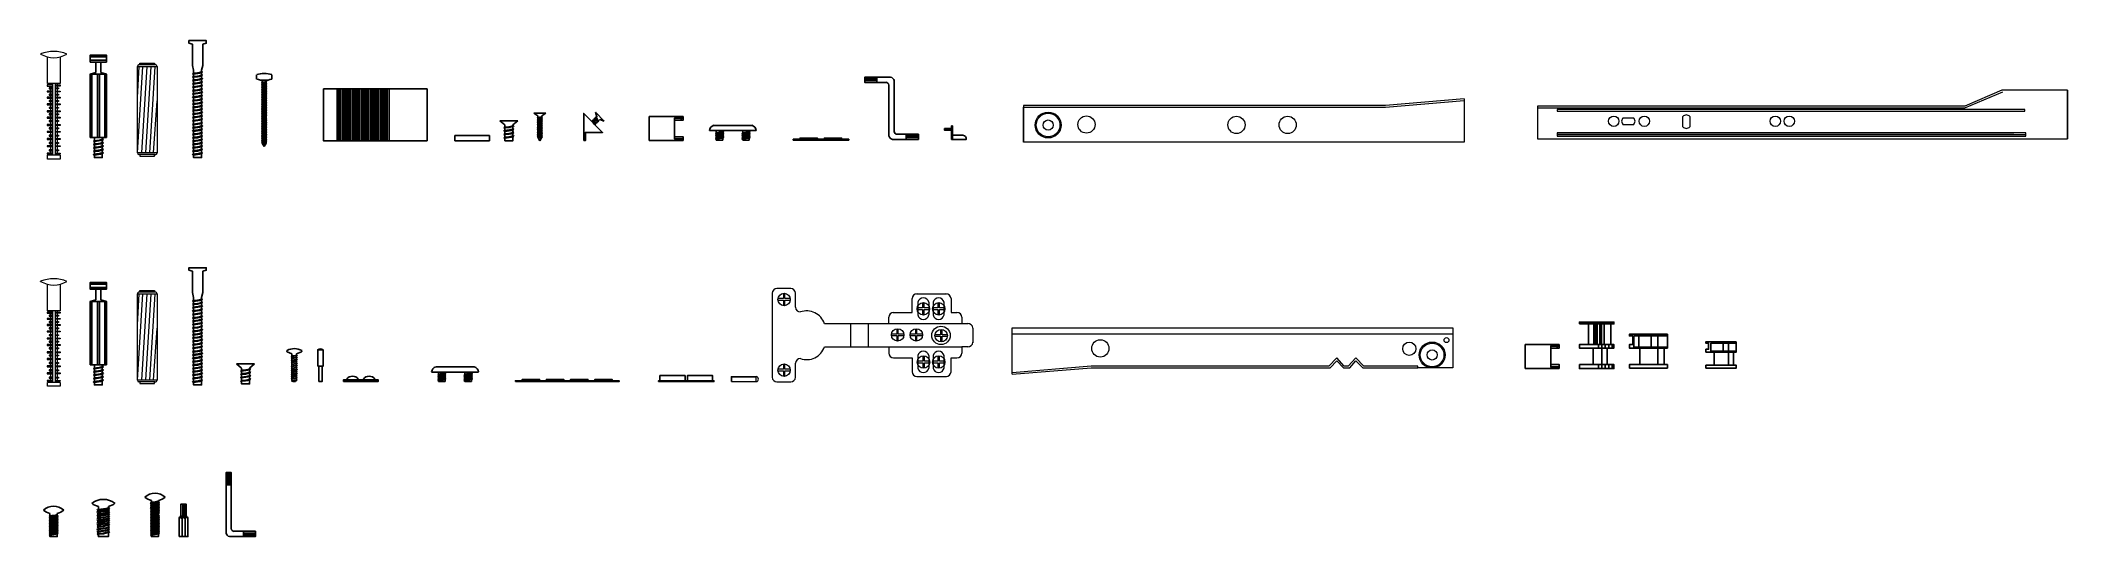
# Model space of a CAD drawing. Header units: inches. Extents: x 68 to 185, y 117 to 146.
import ezdxf

# ---------------------------------------------------------------- set-up
doc = ezdxf.new("R2010")
doc.units = ezdxf.units.IN
doc.header["$MEASUREMENT"] = 0

msp = doc.modelspace()

# ---------------------------------------------------------------- linework, layer by layer
for p, q in [((71.03, 144.56), (71.97, 144.56)), ((71.03, 144.36), (71.97, 144.36)), ((76.74, 145.35), (76.94, 145.3)), ((76.94, 144.06), (76.94, 145.3)), ((77.54, 145.3), (77.74, 145.35)), ((77.54, 144.06), (77.54, 145.3)), ((71.35, 143.66), (71.03, 143.56)), ((71.46, 143.56), (71.46, 139.89)), ((71.56, 143.56), (71.56, 139.89)), ((71.65, 143.66), (71.97, 143.56)), ((77.01, 143.79), (76.94, 144.06)), ((77.47, 143.79), (77.54, 144.06)), ((80.66, 143.52), (80.66, 143.27)), ((81.54, 143.52), (81.54, 143.27)), ((115.85, 143.28), (116.55, 143.28)), ((115.85, 143.18), (116.55, 143.18)), ((85.32, 142.7), (85.32, 139.7)), ((85.42, 142.7), (85.42, 139.7)), ((85.52, 142.7), (85.52, 139.7)), ((85.62, 142.7), (85.62, 139.7)), ((85.72, 142.7), (85.72, 139.7)), ((85.82, 142.7), (85.82, 139.7)), ((85.92, 142.7), (85.92, 139.7)), ((86.02, 142.7), (86.02, 139.7)), ((86.12, 142.7), (86.12, 139.7)), ((86.22, 142.7), (86.22, 139.7)), ((86.32, 142.7), (86.32, 139.7)), ((86.42, 142.7), (86.42, 139.7)), ((86.52, 142.7), (86.52, 139.7)), ((86.62, 142.7), (86.62, 139.7)), ((86.72, 142.7), (86.72, 139.7)), ((86.82, 142.7), (86.82, 139.7)), ((86.92, 142.7), (86.92, 139.7)), ((87.02, 142.7), (87.02, 139.7)), ((87.12, 142.7), (87.12, 139.7)), ((87.22, 142.7), (87.22, 139.7)), ((87.32, 142.7), (87.32, 139.7)), ((87.42, 142.7), (87.42, 139.7)), ((87.52, 142.7), (87.52, 139.7)), ((87.62, 142.7), (87.62, 139.7)), ((87.72, 142.7), (87.72, 139.7)), ((87.82, 142.7), (87.82, 139.7)), ((87.92, 142.7), (87.92, 139.7)), ((88.02, 142.7), (88.02, 139.7)), ((88.12, 142.7), (88.12, 139.7)), ((88.22, 142.7), (88.22, 139.7)), ((88.32, 142.7), (88.32, 139.7)), ((185.44, 139.82), (185.44, 142.62)), ((95.03, 140.62), (94.74, 140.86)), ((94.74, 140.86), (95.78, 140.86)), ((95.49, 140.62), (95.78, 140.86)), ((96.93, 141.15), (96.7, 141.29)), ((96.7, 141.29), (97.4, 141.29)), ((97.16, 141.15), (97.4, 141.29)), ((100.77, 140.84), (100.26, 141.36)), ((100.35, 141.09), (100.26, 141.36)), ((100.77, 140.84), (100.26, 141.36)), ((100.51, 140.93), (100.77, 140.84)), ((103.38, 141.1), (105.34, 141.1)), ((103.38, 139.71), (103.38, 141.1)), ((125.04, 139.62), (125.04, 141.64)), ((96.93, 139.91), (97.05, 139.7)), ((97.05, 139.7), (97.16, 139.91)), ((105.34, 139.71), (103.38, 139.71)), ((105.34, 139.81), (105.34, 139.71)), ((109.57, 140.29), (106.86, 140.29)), ((107.64, 139.74), (107.26, 139.74)), ((109.17, 139.74), (108.79, 139.74)), ((118.95, 139.98), (118.25, 139.98)), ((118.95, 139.88), (118.25, 139.88)), ((80.98, 139.57), (81.1, 139.36)), ((81.1, 139.36), (81.21, 139.57)), ((71.03, 131.4), (71.97, 131.4)), ((76.74, 132.2), (76.94, 132.15)), ((76.94, 130.91), (76.94, 132.15)), ((77.54, 132.15), (77.74, 132.2)), ((77.54, 130.91), (77.54, 132.15)), ((71.03, 131.2), (71.97, 131.2)), ((71.35, 130.5), (71.03, 130.4)), ((71.46, 130.4), (71.46, 126.73)), ((71.56, 130.4), (71.56, 126.73)), ((71.65, 130.5), (71.97, 130.4)), ((77.01, 130.63), (76.94, 130.91)), ((77.47, 130.63), (77.54, 130.91)), ((154.07, 127.9), (156.04, 127.9)), ((154.07, 126.51), (154.07, 127.9)), ((158.3, 127.7), (158.3, 127.9)), ((158.5, 127.7), (158.5, 127.9)), ((158.7, 127.7), (158.7, 127.9)), ((158.9, 127.7), (158.9, 127.9)), ((159.1, 127.7), (159.1, 127.9)), ((160.35, 128.4), (162.3, 128.4)), ((164.81, 127.98), (166.28, 127.98)), ((79.79, 126.54), (79.5, 126.78)), ((79.5, 126.78), (80.54, 126.78)), ((80.25, 126.54), (80.54, 126.78)), ((82.7, 127.36), (82.42, 127.49)), ((82.97, 127.36), (83.25, 127.49)), ((158.3, 126.54), (158.3, 126.74)), ((158.5, 127.7), (158.8, 127.7)), ((158.5, 126.54), (158.5, 126.74)), ((158.5, 126.74), (158.8, 126.74)), ((158.7, 126.54), (158.7, 126.74)), ((158.9, 126.54), (158.9, 126.74)), ((159.1, 126.54), (159.1, 126.74)), ((82.7, 125.87), (82.76, 125.76)), ((82.76, 125.76), (82.91, 125.76)), ((82.91, 125.76), (82.97, 125.87)), ((85.88, 125.9), (85.88, 125.9)), ((85.88, 125.9), (85.88, 125.9)), ((85.88, 125.9), (85.88, 125.86)), ((86.54, 125.9), (86.54, 125.86)), ((86.83, 125.9), (86.83, 125.86)), ((87.5, 125.9), (87.5, 125.86)), ((93.49, 126.31), (90.78, 126.31)), ((91.57, 125.76), (91.18, 125.76)), ((93.09, 125.76), (92.71, 125.76)), ((156.04, 126.51), (154.07, 126.51)), ((156.04, 126.61), (156.04, 126.51)), ((78.99, 120.49), (78.99, 119.79)), ((79.09, 120.49), (79.09, 119.79)), ((76.38, 118.67), (76.38, 117.97)), ((76.48, 118.67), (76.48, 117.97)), ((76.35, 116.79), (76.35, 117.82)), ((76.52, 116.79), (76.52, 117.82)), ((80.59, 116.99), (79.89, 116.99)), ((80.59, 116.89), (79.89, 116.89))]:
    msp.add_line(p, q)
at = {"lineweight": 5}
for p, q in [((73.76, 139), (74.08, 144)), ((73.76, 142.2), (73.87, 144)), ((74.01, 139), (74.33, 144)), ((74.24, 139), (74.56, 144)), ((74.47, 139), (74.79, 144)), ((74.78, 144.1), (74.75, 144.1)), ((69.3, 143.01), (68.55, 143.01)), ((68.73, 143.01), (68.73, 142.93)), ((68.73, 142.87), (68.73, 142.76)), ((68.73, 142.71), (68.73, 142.58)), ((68.73, 142.53), (68.73, 142.39)), ((68.73, 142.34), (68.73, 142.22)), ((68.73, 142.17), (68.73, 142.03)), ((68.73, 141.98), (68.73, 141.84)), ((74.7, 139), (74.9, 142.01)), ((68.73, 141.79), (68.73, 141.63)), ((68.73, 141.58), (68.73, 141.44)), ((68.73, 141.38), (68.73, 141.26)), ((68.73, 141.2), (68.73, 141.06)), ((68.73, 141.01), (68.73, 140.87)), ((68.73, 140.81), (68.73, 140.64)), ((68.73, 140.59), (68.73, 140.45)), ((68.73, 140.4), (68.73, 140.24)), ((68.73, 140.19), (68.73, 140.02)), ((68.73, 139.97), (68.73, 139.83)), ((68.73, 139.78), (68.73, 139.6)), ((69.3, 138.87), (68.55, 138.87)), ((68.73, 139.55), (68.73, 139.41)), ((68.73, 139.36), (68.73, 139.17)), ((68.73, 139.12), (68.73, 138.99)), ((68.73, 138.93), (68.73, 138.87)), ((74.78, 138.9), (74.75, 138.9)), ((73.76, 125.84), (74.08, 130.84)), ((73.76, 129.04), (73.87, 130.84)), ((74.01, 125.84), (74.33, 130.84)), ((74.24, 125.84), (74.56, 130.84)), ((74.47, 125.84), (74.79, 130.84)), ((74.78, 130.94), (74.75, 130.94)), ((118.93, 130.35), (118.93, 129.62)), ((119.56, 130.35), (119.56, 129.62)), ((119.8, 130.35), (119.8, 129.62)), ((120.43, 130.35), (120.43, 129.62)), ((69.3, 129.85), (68.55, 129.85)), ((68.73, 129.85), (68.73, 129.77)), ((68.73, 129.72), (68.73, 129.6)), ((68.73, 129.55), (68.73, 129.42)), ((68.73, 129.37), (68.73, 129.23)), ((68.73, 129.18), (68.73, 129.06)), ((113.51, 129.12), (121.47, 129.12)), ((115.04, 127.77), (115.04, 129.12)), ((116.06, 127.77), (116.06, 129.12)), ((68.73, 129.01), (68.73, 128.87)), ((68.73, 128.82), (68.73, 128.68)), ((68.73, 128.63), (68.73, 128.47)), ((68.73, 128.42), (68.73, 128.28)), ((68.73, 128.23), (68.73, 128.1)), ((68.73, 128.05), (68.73, 127.9)), ((68.73, 127.85), (68.73, 127.71)), ((74.7, 125.84), (74.9, 128.85)), ((124.38, 128.52), (149.88, 128.52)), ((68.73, 127.66), (68.73, 127.49)), ((68.73, 127.43), (68.73, 127.29)), ((68.73, 127.24), (68.73, 127.09)), ((68.73, 127.03), (68.73, 126.86)), ((68.73, 126.81), (68.73, 126.67)), ((113.51, 127.77), (121.47, 127.77)), ((118.93, 127.27), (118.93, 126.53)), ((119.56, 127.27), (119.56, 126.53)), ((119.8, 127.27), (119.8, 126.53)), ((120.43, 127.27), (120.43, 126.53)), ((69.3, 125.71), (68.55, 125.71)), ((68.73, 126.62), (68.73, 126.44)), ((68.73, 126.39), (68.73, 126.26)), ((68.73, 126.2), (68.73, 126.01)), ((68.73, 125.96), (68.73, 125.83)), ((68.73, 125.78), (68.73, 125.71)), ((74.78, 125.74), (74.75, 125.74)), ((108.13, 125.76), (109.57, 125.76)), ((109.57, 125.76), (109.57, 126.04))]:
    msp.add_line(p, q, dxfattribs=at)
for points in [[(76.74, 145.35), (76.74, 145.35), (76.74, 145.5), (77.74, 145.5), (77.74, 145.35), (77.74, 145.35)], [(71.35, 144.26), (71.03, 144.26), (71.03, 144.66), (71.97, 144.66), (71.97, 144.26), (71.65, 144.26)], [(71.03, 139.89), (71.97, 139.89), (71.97, 143.56), (71.03, 143.56), (71.03, 139.89)], [(71.13, 143.56), (71.13, 139.89)], [(71.35, 143.66), (71.35, 144.26), (71.65, 144.26), (71.65, 143.66)], [(71.87, 143.56), (71.87, 139.89)], [(77.47, 143.79), (77.47, 138.73), (77.01, 138.73), (77.01, 143.79)], [(80.98, 143.2), (80.98, 139.57)], [(81.21, 139.57), (81.21, 143.2), (80.98, 143.2)], [(116.55, 143.08), (115.85, 143.08), (115.85, 143.38), (116.55, 143.38)], [(116.55, 143.38), (117.34, 143.38)], [(117.09, 143.08), (116.55, 143.08), (116.55, 143.38)], [(117.55, 141.47), (117.55, 143.18)], [(84.52, 142.7), (90.52, 142.7), (90.52, 139.7), (84.52, 139.7), (84.52, 142.7)], [(117.25, 141.47), (117.25, 142.93)], [(96.93, 141.15), (96.93, 139.91)], [(97.16, 139.91), (97.16, 141.15), (97.16, 141.15)], [(99.59, 139.71), (99.59, 141.28), (100.68, 140.18), (99.68, 140.18), (99.68, 139.71), (99.59, 139.71)], [(100.06, 140.81), (100.35, 141.09), (100.35, 141.09)], [(100.51, 140.93), (100.22, 140.65)], [(105.34, 139.81), (104.84, 139.81), (104.84, 141.01), (105.34, 141.01), (105.34, 141.1)], [(105.22, 141.01), (105.22, 140.89), (104.84, 140.89)], [(105.34, 141.01), (105.34, 140.89), (105.22, 140.89)], [(117.25, 139.98), (117.25, 141.47)], [(117.55, 141.47), (117.55, 140.24)], [(71.73, 139.89), (71.73, 138.73), (71.27, 138.73), (71.27, 139.89)], [(92.13, 139.7), (92.13, 140), (94.13, 140), (94.13, 139.7), (92.13, 139.7)], [(95.49, 140.62), (95.49, 139.7), (95.03, 139.7), (95.03, 140.62)], [(105.34, 139.81), (105.34, 139.93), (104.84, 139.93)], [(109.31, 140.59), (109.31, 140.59), (107.11, 140.59), (107.11, 140.59)], [(107.26, 139.74), (107.26, 140.29), (107.64, 140.29), (107.64, 139.74)], [(108.79, 139.74), (108.79, 140.29), (109.17, 140.29), (109.17, 139.74)], [(111.71, 139.74), (114.92, 139.74), (114.92, 139.79), (111.71, 139.79), (111.71, 139.74)], [(112.11, 139.79), (112.11, 139.86), (113.11, 139.86), (113.11, 139.79)], [(113.51, 139.79), (113.51, 139.86), (114.51, 139.86), (114.51, 139.79)], [(118.25, 139.78), (117.45, 139.78)], [(117.7, 140.08), (118.25, 140.08), (118.25, 139.78)], [(118.25, 140.08), (118.95, 140.08), (118.95, 139.78), (118.25, 139.78)], [(120.87, 140.41), (120.47, 140.41), (120.47, 140.31), (120.87, 140.31)], [(120.87, 139.78), (120.87, 140.56), (120.92, 140.56), (120.92, 139.78), (120.87, 139.78)], [(121.54, 140.03), (120.92, 140.03)], [(120.92, 139.78), (121.72, 139.78), (121.72, 139.83)], [(71.35, 131.1), (71.03, 131.1), (71.03, 131.5), (71.97, 131.5), (71.97, 131.1), (71.65, 131.1)], [(76.74, 132.2), (76.74, 132.2), (76.74, 132.35), (77.74, 132.35), (77.74, 132.2), (77.74, 132.2)], [(71.03, 126.73), (71.97, 126.73), (71.97, 130.4), (71.03, 130.4), (71.03, 126.73)], [(71.13, 130.4), (71.13, 126.73)], [(71.35, 130.5), (71.35, 131.1), (71.65, 131.1), (71.65, 130.5)], [(71.87, 130.4), (71.87, 126.73)], [(77.47, 130.63), (77.47, 125.57), (77.01, 125.57), (77.01, 130.63)], [(157.2, 129.1), (159.2, 129.1), (159.2, 129.2), (157.2, 129.2), (157.2, 129.1)], [(158.03, 129.1), (157.73, 129.1), (157.73, 127.9)], [(158.13, 129.1), (158.03, 129.1), (158.03, 127.9)], [(158.23, 129.1), (158.13, 129.1), (158.13, 127.9)], [(158.23, 127.9), (158.23, 129.1), (158.38, 129.1), (158.38, 127.9)], [(158.38, 129.1), (158.48, 129.1), (158.48, 127.9)], [(158.48, 129.1), (158.63, 129.1), (158.63, 127.9)], [(158.63, 129.1), (159.03, 129.1), (159.03, 127.9)], [(156.04, 126.61), (155.54, 126.61), (155.54, 127.81), (156.04, 127.81), (156.04, 127.9)], [(157.2, 126.74), (157.2, 126.51), (159.2, 126.51), (159.2, 126.74), (158.8, 126.74), (158.8, 127.7), (159.2, 127.7), (159.2, 127.9), (157.2, 127.9), (157.2, 127.7), (158, 127.7), (158, 126.74), (157.2, 126.74)], [(160.1, 126.54), (160.1, 126.74), (160.7, 126.74), (160.7, 127.7), (160.1, 127.7), (160.1, 127.9), (160.3, 127.9), (160.3, 128.4), (160.1, 128.4), (160.1, 128.5), (162.3, 128.5)], [(160.1, 126.54), (162.3, 126.54), (162.3, 126.74), (162.1, 126.74), (162.1, 127.7), (162.3, 127.7), (162.3, 128.5)], [(160.35, 128.4), (160.35, 127.75), (162.3, 127.75)], [(161.75, 128.4), (161.75, 127.75), (161.35, 127.75), (161.35, 128.4), (160.65, 128.4), (160.65, 127.75)], [(164.52, 126.54), (164.52, 126.7), (165, 126.7), (165, 127.47), (164.52, 127.47), (164.52, 127.63), (164.68, 127.63), (164.68, 127.98), (164.52, 127.98), (164.52, 128.06), (166.28, 128.06)], [(164.52, 126.54), (166.28, 126.54), (166.28, 126.7), (166.12, 126.7), (166.12, 127.47), (166.28, 127.47), (166.28, 128.06)], [(164.81, 127.98), (164.81, 127.51), (166.28, 127.51)], [(165.84, 127.98), (165.84, 127.51), (165.52, 127.51), (165.52, 127.98), (165.52, 127.98), (165.52, 127.98)], [(71.73, 126.73), (71.73, 125.57), (71.27, 125.57), (71.27, 126.73)], [(82.7, 127.36), (82.7, 125.87)], [(82.97, 125.87), (82.97, 127.36), (82.97, 127.36)], [(84.2, 126.65), (84.5, 126.65), (84.5, 127.6), (84.2, 127.6), (84.2, 126.65)], [(155.92, 127.81), (155.92, 127.7), (155.54, 127.7)], [(156.04, 126.61), (156.04, 126.74), (155.54, 126.74)], [(156.04, 127.81), (156.04, 127.7), (155.92, 127.7)], [(158, 127.7), (158.5, 127.7), (158.5, 126.74), (158, 126.74)], [(160.7, 127.7), (162.1, 127.7)], [(161.75, 127.7), (161.75, 126.74), (162.1, 126.74), (160.7, 126.74)], [(165, 127.47), (166.12, 127.47)], [(165.84, 127.47), (165.84, 126.7), (166.12, 126.7), (165, 126.7)], [(80.25, 126.54), (80.25, 125.62), (79.79, 125.62), (79.79, 126.54)], [(84.25, 125.76), (84.45, 125.76), (84.45, 126.65), (84.25, 126.65), (84.25, 125.76)], [(85.69, 125.76), (87.69, 125.76), (87.69, 125.86), (85.69, 125.86), (85.69, 125.76)], [(93.24, 126.61), (93.24, 126.61), (91.04, 126.61), (91.04, 126.61)], [(91.18, 125.76), (91.18, 126.31), (91.57, 126.31), (91.57, 125.76)], [(92.71, 125.76), (92.71, 126.31), (93.09, 126.31), (93.09, 125.76)], [(95.63, 125.76), (101.63, 125.76), (101.63, 125.81), (95.63, 125.81), (95.63, 125.76)], [(96.03, 125.81), (96.03, 125.88), (97.03, 125.88), (97.03, 125.81)], [(97.43, 125.81), (97.43, 125.88), (98.43, 125.88), (98.43, 125.81)], [(98.83, 125.81), (98.83, 125.88), (99.83, 125.88), (99.83, 125.81)], [(100.23, 125.81), (100.23, 125.88), (101.23, 125.88), (101.23, 125.81)], [(103.92, 125.76), (107.12, 125.76), (107.12, 125.81), (103.92, 125.81), (103.92, 125.76)], [(104, 125.81), (104, 126.11), (105.45, 126.11), (105.45, 125.81)], [(105.59, 125.81), (105.59, 126.11), (107.04, 126.11), (107.04, 125.81)], [(109.57, 126.04), (108.13, 126.04), (108.13, 125.76)], [(78.89, 119.79), (78.89, 120.49), (79.19, 120.49), (79.19, 119.79)], [(78.89, 116.99), (78.89, 120.29)], [(78.89, 119.79), (79.19, 119.79), (79.19, 117.25)], [(72.08, 118.53), (72.08, 116.79), (71.5, 116.79), (71.5, 118.53)], [(74.98, 118.88), (74.98, 116.79), (74.57, 116.79), (74.57, 118.88)], [(76.28, 117.97), (76.28, 118.67), (76.58, 118.67), (76.58, 117.97)], [(69.12, 118.13), (69.12, 116.79), (68.7, 116.79), (68.7, 118.13)], [(76.18, 116.79), (76.68, 116.79), (76.68, 117.82)], [(76.18, 117.82), (76.18, 116.79)], [(76.58, 117.97), (76.28, 117.97)], [(79.89, 116.79), (79.09, 116.79)], [(79.34, 117.09), (79.89, 117.09), (79.89, 116.79)], [(79.89, 117.09), (80.59, 117.09), (80.59, 116.79), (79.89, 116.79)]]:
    msp.add_lwpolyline(points)
for points in [[(68.15, 144.72), (68.15, 144.72)], [(68.55, 143.01), (68.55, 144.55), (68.55, 144.55)], [(69.3, 144.56), (69.3, 143.01)], [(74.33, 144), (74.9, 144), (74.9, 139), (73.76, 139), (73.76, 144), (74.33, 144)], [(73.9, 144.1), (73.9, 144.2), (74.75, 144.2), (74.75, 144.1), (73.85, 144.1)], [(68.85, 142.93), (68.54, 142.93), (68.54, 142.87), (68.85, 142.87)], [(68.85, 142.58), (68.54, 142.58), (68.54, 142.53), (68.85, 142.53)], [(68.85, 142.22), (68.54, 142.22), (68.54, 142.17), (68.85, 142.17)], [(68.85, 142.76), (68.66, 142.76), (68.66, 142.71), (68.85, 142.71)], [(68.85, 142.39), (68.66, 142.39), (68.66, 142.34), (68.85, 142.34)], [(68.85, 142.03), (68.66, 142.03), (68.66, 141.98), (68.85, 141.98)], [(68.85, 143.01), (68.85, 138.87)], [(69, 143.01), (69, 138.87)], [(69, 142.93), (69.3, 142.93), (69.3, 142.87), (69, 142.87)], [(69, 142.76), (69.19, 142.76), (69.19, 142.71), (69, 142.71)], [(69, 142.58), (69.3, 142.58), (69.3, 142.53), (69, 142.53)], [(69, 142.39), (69.19, 142.39), (69.19, 142.34), (69, 142.34)], [(69, 142.22), (69.3, 142.22), (69.3, 142.17), (69, 142.17)], [(69, 142.03), (69.19, 142.03), (69.19, 141.98), (69, 141.98)], [(69.12, 143.01), (69.12, 142.93)], [(69.12, 142.87), (69.12, 142.76)], [(69.12, 142.71), (69.12, 142.58)], [(69.12, 142.53), (69.12, 142.39)], [(69.12, 142.34), (69.12, 142.22)], [(69.12, 142.17), (69.12, 142.03)], [(69.12, 141.98), (69.12, 141.84)], [(150.54, 142.12), (150.54, 139.62), (125.04, 139.62)], [(150.54, 142.12), (145.98, 141.74), (125.04, 141.74), (125.04, 141.64)], [(125.04, 141.64), (145.98, 141.64), (150.54, 142.03)], [(185.44, 142.62), (181.64, 142.62), (179.51, 141.71), (154.77, 141.71), (154.77, 139.82)], [(154.77, 141.61), (179.51, 141.61), (181.7, 142.54)], [(68.85, 141.84), (68.54, 141.84), (68.54, 141.79), (68.85, 141.79)], [(68.85, 141.44), (68.54, 141.44), (68.54, 141.38), (68.85, 141.38)], [(68.85, 141.06), (68.54, 141.06), (68.54, 141.01), (68.85, 141.01)], [(68.85, 141.63), (68.66, 141.63), (68.66, 141.58), (68.85, 141.58)], [(68.85, 141.26), (68.66, 141.26), (68.66, 141.2), (68.85, 141.2)], [(68.85, 140.87), (68.66, 140.87), (68.66, 140.81), (68.85, 140.81)], [(69, 141.84), (69.3, 141.84), (69.3, 141.79), (69, 141.79)], [(69, 141.63), (69.19, 141.63), (69.19, 141.58), (69, 141.58)], [(69, 141.44), (69.3, 141.44), (69.3, 141.38), (69, 141.38)], [(69, 141.26), (69.19, 141.26), (69.19, 141.2), (69, 141.2)], [(69, 141.06), (69.3, 141.06), (69.3, 141.01), (69, 141.01)], [(69, 140.87), (69.19, 140.87), (69.19, 140.81), (69, 140.81)], [(69.12, 141.79), (69.12, 141.63)], [(69.12, 141.58), (69.12, 141.44)], [(69.12, 141.38), (69.12, 141.26)], [(69.12, 141.2), (69.12, 141.06)], [(69.12, 141.01), (69.12, 140.87)], [(69.12, 140.81), (69.12, 140.64)], [(182.98, 141.51), (155.91, 141.51), (155.91, 141.41), (182.98, 141.41), (182.98, 141.51)], [(159.74, 141.03), (159.74, 141.03), (160.34, 141.03)], [(163.19, 140.5), (163.19, 140.5), (163.19, 141.1)], [(163.59, 141.1), (163.59, 141.1), (163.59, 140.5)], [(68.85, 140.64), (68.54, 140.64), (68.54, 140.59), (68.85, 140.59)], [(68.85, 140.24), (68.54, 140.24), (68.54, 140.19), (68.85, 140.19)], [(68.85, 139.83), (68.54, 139.83), (68.54, 139.78), (68.85, 139.78)], [(68.85, 140.45), (68.66, 140.45), (68.66, 140.4), (68.85, 140.4)], [(68.85, 140.02), (68.66, 140.02), (68.66, 139.97), (68.85, 139.97)], [(68.85, 139.6), (68.66, 139.6), (68.66, 139.55), (68.85, 139.55)], [(69, 140.64), (69.3, 140.64), (69.3, 140.59), (69, 140.59)], [(69, 140.45), (69.19, 140.45), (69.19, 140.4), (69, 140.4)], [(69, 140.24), (69.3, 140.24), (69.3, 140.19), (69, 140.19)], [(69, 140.02), (69.19, 140.02), (69.19, 139.97), (69, 139.97)], [(69, 139.83), (69.3, 139.83), (69.3, 139.78), (69, 139.78)], [(69, 139.6), (69.19, 139.6), (69.19, 139.55), (69, 139.55)], [(69.12, 140.59), (69.12, 140.45)], [(69.12, 140.4), (69.12, 140.24)], [(69.12, 140.19), (69.12, 140.02)], [(69.12, 139.97), (69.12, 139.83)], [(69.12, 139.78), (69.12, 139.6)], [(154.77, 139.82), (185.44, 139.82)], [(183.03, 140.16), (155.91, 140.16), (155.91, 140.06), (183.03, 140.06), (183.03, 140.16)], [(182.34, 140.06), (155.91, 140.06), (155.91, 139.96), (183.03, 139.96), (183.03, 140.06)], [(160.34, 140.63), (160.34, 140.63), (159.74, 140.63)], [(68.85, 139.41), (68.54, 139.41), (68.54, 139.36), (68.85, 139.36)], [(68.85, 138.99), (68.54, 138.99), (68.54, 138.93), (68.85, 138.93)], [(69.3, 138.87), (69.3, 138.64), (68.55, 138.64), (68.55, 138.87)], [(68.85, 139.17), (68.66, 139.17), (68.66, 139.12), (68.85, 139.12)], [(69, 139.41), (69.3, 139.41), (69.3, 139.36), (69, 139.36)], [(69, 139.17), (69.19, 139.17), (69.19, 139.12), (69, 139.12)], [(69, 138.99), (69.3, 138.99), (69.3, 138.93), (69, 138.93)], [(69.12, 139.55), (69.12, 139.41)], [(69.12, 139.36), (69.12, 139.17)], [(69.12, 139.12), (69.12, 138.99)], [(69.12, 138.93), (69.12, 138.87)], [(73.9, 138.9), (73.9, 138.8), (74.75, 138.8), (74.75, 138.9), (73.85, 138.9)], [(68.15, 131.56), (68.15, 131.57)], [(68.55, 129.85), (68.55, 131.4), (68.55, 131.4)], [(69.3, 131.4), (69.3, 129.85)], [(74.33, 130.84), (74.9, 130.84), (74.9, 125.84), (73.76, 125.84), (73.76, 130.84), (74.33, 130.84)], [(73.9, 130.94), (73.9, 131.04), (74.75, 131.04), (74.75, 130.94), (73.85, 130.94)], [(110.49, 130.87), (110.49, 126.01)], [(111.57, 131.14), (110.76, 131.14)], [(111.14, 130.87), (111.14, 130.56), (110.82, 130.56)], [(110.82, 130.47), (111.14, 130.47), (111.14, 130.15)], [(111.54, 130.56), (111.23, 130.56), (111.23, 130.87)], [(111.23, 130.16), (111.23, 130.47), (111.54, 130.47)], [(111.84, 130.06), (111.84, 130.87)], [(117.5, 129.75), (118.59, 129.75), (118.59, 130.56)], [(118.85, 130.83), (120.57, 130.83)], [(119.2, 130.32), (119.2, 130.02), (118.88, 130.02)], [(119.6, 130.02), (119.29, 130.02), (119.29, 130.32)], [(120.08, 130.32), (120.08, 130.02), (119.77, 130.02)], [(120.48, 130.02), (120.17, 130.02), (120.17, 130.32)], [(120.84, 130.57), (120.84, 129.75), (121.2, 129.75)], [(68.85, 129.77), (68.54, 129.77), (68.54, 129.72), (68.85, 129.72)], [(68.85, 129.42), (68.54, 129.42), (68.54, 129.37), (68.85, 129.37)], [(68.85, 129.06), (68.54, 129.06), (68.54, 129.01), (68.85, 129.01)], [(68.85, 129.6), (68.66, 129.6), (68.66, 129.55), (68.85, 129.55)], [(68.85, 129.23), (68.66, 129.23), (68.66, 129.18), (68.85, 129.18)], [(68.85, 129.85), (68.85, 125.71)], [(69, 129.85), (69, 125.71)], [(69, 129.77), (69.3, 129.77), (69.3, 129.72), (69, 129.72)], [(69, 129.6), (69.19, 129.6), (69.19, 129.55), (69, 129.55)], [(69, 129.42), (69.3, 129.42), (69.3, 129.37), (69, 129.37)], [(69, 129.23), (69.19, 129.23), (69.19, 129.18), (69, 129.18)], [(69, 129.06), (69.3, 129.06), (69.3, 129.01), (69, 129.01)], [(69.12, 129.85), (69.12, 129.77)], [(69.12, 129.72), (69.12, 129.6)], [(69.12, 129.55), (69.12, 129.42)], [(69.12, 129.37), (69.12, 129.23)], [(69.12, 129.18), (69.12, 129.06)], [(117.24, 129.12), (117.24, 129.48)], [(118.88, 129.93), (119.2, 129.93), (119.2, 129.61)], [(119.29, 129.61), (119.29, 129.93), (119.6, 129.93)], [(119.77, 129.93), (120.08, 129.93), (120.08, 129.61)], [(120.17, 129.61), (120.17, 129.93), (120.48, 129.93)], [(121.47, 129.49), (121.47, 129.12), (121.83, 129.12)], [(68.85, 128.68), (68.54, 128.68), (68.54, 128.63), (68.85, 128.63)], [(68.85, 128.28), (68.54, 128.28), (68.54, 128.23), (68.85, 128.23)], [(68.85, 127.9), (68.54, 127.9), (68.54, 127.85), (68.85, 127.85)], [(68.85, 128.87), (68.66, 128.87), (68.66, 128.82), (68.85, 128.82)], [(68.85, 128.47), (68.66, 128.47), (68.66, 128.42), (68.85, 128.42)], [(68.85, 128.1), (68.66, 128.1), (68.66, 128.05), (68.85, 128.05)], [(69, 128.87), (69.19, 128.87), (69.19, 128.82), (69, 128.82)], [(69, 128.68), (69.3, 128.68), (69.3, 128.63), (69, 128.63)], [(69, 128.47), (69.19, 128.47), (69.19, 128.42), (69, 128.42)], [(69, 128.28), (69.3, 128.28), (69.3, 128.23), (69, 128.23)], [(69, 128.1), (69.19, 128.1), (69.19, 128.05), (69, 128.05)], [(69, 127.9), (69.3, 127.9), (69.3, 127.85), (69, 127.85)], [(69.12, 129.01), (69.12, 128.87)], [(69.12, 128.82), (69.12, 128.68)], [(69.12, 128.63), (69.12, 128.47)], [(69.12, 128.42), (69.12, 128.28)], [(69.12, 128.23), (69.12, 128.1)], [(69.12, 128.05), (69.12, 127.9)], [(69.12, 127.85), (69.12, 127.71)], [(117.7, 128.82), (117.7, 128.51), (117.39, 128.51)], [(117.39, 128.42), (117.7, 128.42), (117.7, 128.1)], [(118.1, 128.51), (117.79, 128.51), (117.79, 128.82)], [(117.79, 128.1), (117.79, 128.42), (118.11, 128.42)], [(118.78, 128.82), (118.78, 128.51), (118.47, 128.51)], [(118.47, 128.42), (118.78, 128.42), (118.78, 128.1)], [(119.18, 128.51), (118.87, 128.51), (118.87, 128.82)], [(118.87, 128.1), (118.87, 128.42), (119.19, 128.42)], [(119.91, 128.38), (120.23, 128.38), (120.23, 128.06)], [(120.23, 128.78), (120.23, 128.47), (119.92, 128.47)], [(120.63, 128.47), (120.32, 128.47), (120.32, 128.78)], [(120.32, 128.06), (120.32, 128.38), (120.63, 128.38)], [(122.1, 128.85), (122.1, 128.01)], [(124.38, 126.18), (124.38, 128.87), (149.88, 128.87)], [(149.88, 128.87), (149.88, 126.56), (147.86, 126.56)], [(68.85, 127.49), (68.54, 127.49), (68.54, 127.43), (68.85, 127.43)], [(68.85, 127.09), (68.54, 127.09), (68.54, 127.03), (68.85, 127.03)], [(68.85, 126.67), (68.54, 126.67), (68.54, 126.62), (68.85, 126.62)], [(68.85, 127.71), (68.66, 127.71), (68.66, 127.66), (68.85, 127.66)], [(68.85, 127.29), (68.66, 127.29), (68.66, 127.24), (68.85, 127.24)], [(68.85, 126.86), (68.66, 126.86), (68.66, 126.81), (68.85, 126.81)], [(69, 127.71), (69.19, 127.71), (69.19, 127.66), (69, 127.66)], [(69, 127.49), (69.3, 127.49), (69.3, 127.43), (69, 127.43)], [(69, 127.29), (69.19, 127.29), (69.19, 127.24), (69, 127.24)], [(69, 127.09), (69.3, 127.09), (69.3, 127.03), (69, 127.03)], [(69, 126.86), (69.19, 126.86), (69.19, 126.81), (69, 126.81)], [(69, 126.67), (69.3, 126.67), (69.3, 126.62), (69, 126.62)], [(69.12, 127.66), (69.12, 127.49)], [(69.12, 127.43), (69.12, 127.29)], [(69.12, 127.24), (69.12, 127.09)], [(69.12, 127.03), (69.12, 126.86)], [(69.12, 126.81), (69.12, 126.67)], [(111.14, 126.77), (111.14, 126.47), (110.82, 126.47)], [(111.54, 126.47), (111.23, 126.47), (111.23, 126.77)], [(111.84, 126.01), (111.84, 126.82)], [(117.24, 127.77), (117.24, 127.41)], [(117.52, 127.14), (118.59, 127.14), (118.59, 126.33)], [(118.89, 126.85), (119.21, 126.85), (119.21, 126.53)], [(119.21, 127.24), (119.21, 126.94), (118.9, 126.94)], [(119.61, 126.94), (119.3, 126.94), (119.3, 127.24)], [(119.3, 126.53), (119.3, 126.85), (119.61, 126.85)], [(120.08, 127.24), (120.08, 126.94), (119.77, 126.94)], [(119.77, 126.85), (120.08, 126.85), (120.08, 126.53)], [(120.48, 126.94), (120.17, 126.94), (120.17, 127.24)], [(120.17, 126.53), (120.17, 126.85), (120.48, 126.85)], [(120.84, 126.33), (120.84, 127.14), (121.18, 127.14)], [(121.83, 127.77), (121.47, 127.77), (121.47, 127.41)], [(144.72, 126.66), (144.27, 127.13), (143.83, 126.66), (143.6, 126.66), (143.16, 127.13), (142.71, 126.66)], [(142.79, 126.56), (143.16, 126.96), (143.56, 126.56)], [(143.91, 126.56), (144.27, 126.96), (144.67, 126.56)], [(68.85, 126.26), (68.54, 126.26), (68.54, 126.2), (68.85, 126.2)], [(68.85, 125.83), (68.54, 125.83), (68.54, 125.78), (68.85, 125.78)], [(69.3, 125.71), (69.3, 125.49), (68.55, 125.49), (68.55, 125.71)], [(68.85, 126.44), (68.66, 126.44), (68.66, 126.39), (68.85, 126.39)], [(68.85, 126.01), (68.66, 126.01), (68.66, 125.96), (68.85, 125.96)], [(69, 126.44), (69.19, 126.44), (69.19, 126.39), (69, 126.39)], [(69, 126.26), (69.3, 126.26), (69.3, 126.2), (69, 126.2)], [(69, 126.01), (69.19, 126.01), (69.19, 125.96), (69, 125.96)], [(69, 125.83), (69.3, 125.83), (69.3, 125.78), (69, 125.78)], [(69.12, 126.62), (69.12, 126.44)], [(69.12, 126.39), (69.12, 126.26)], [(69.12, 126.2), (69.12, 126.01)], [(69.12, 125.96), (69.12, 125.83)], [(69.12, 125.78), (69.12, 125.71)], [(73.9, 125.74), (73.9, 125.64), (74.75, 125.64), (74.75, 125.74), (73.85, 125.74)], [(110.76, 125.74), (111.57, 125.74)], [(110.82, 126.38), (111.14, 126.38), (111.14, 126.06)], [(111.23, 126.06), (111.23, 126.38), (111.54, 126.38)], [(118.87, 126.06), (120.57, 126.06)], [(142.71, 126.66), (128.95, 126.66), (124.38, 126.27)], [(124.38, 126.18), (128.95, 126.56), (142.79, 126.56)], [(143.56, 126.56), (143.91, 126.56)], [(143.83, 126.66), (143.6, 126.66)], [(144.67, 126.56), (147.86, 126.56), (147.86, 126.66)], [(147.86, 126.66), (144.72, 126.66)]]:
    msp.add_lwpolyline(points, dxfattribs=at)
for centre, radius in [((126.46, 140.61), 0.749), ((126.46, 140.61), 0.685), ((126.46, 140.61), 0.295), ((128.68, 140.64), 0.5), ((137.36, 140.62), 0.5), ((140.32, 140.62), 0.5), ((159.19, 140.83), 0.3), ((160.96, 140.83), 0.3), ((168.54, 140.83), 0.3), ((169.35, 140.83), 0.3), ((111.18, 130.51), 0.36), ((119.24, 129.97), 0.36), ((120.13, 129.97), 0.36), ((117.75, 128.46), 0.36), ((118.83, 128.46), 0.36), ((120.26, 128.43), 0.533), ((120.27, 128.42), 0.36), ((129.48, 127.68), 0.5), ((147.36, 127.66), 0.383), ((148.68, 127.3), 0.749), ((148.68, 127.3), 0.685), ((149.51, 128.16), 0.142), ((111.18, 126.42), 0.36), ((119.25, 126.89), 0.36), ((120.13, 126.89), 0.36), ((148.68, 127.3), 0.295)]:
    msp.add_circle(centre, radius, dxfattribs=at)
for centre, radius, start, end in [((68.91, 142.8), 2.07, 68.1154, 111.2992), ((68.92, 145.99), 1.48, 239.19, 300.81), ((73.89, 143.97), 0.13, 106.8875, 169.1381), ((74.79, 143.99), 0.107, 3.8548, 93.8548), ((159.92, 140.83), 0.272, 132.5545, 227.4455), ((160.15, 140.83), 0.272, 312.5545, 47.4455), ((163.39, 140.92), 0.272, 42.5545, 137.4455), ((163.39, 140.69), 0.272, 222.5545, 317.4455), ((73.89, 139.02), 0.13, 190.8619, 253.1125), ((74.79, 139), 0.107, 266.1452, 356.1452), ((68.91, 129.64), 2.07, 68.1154, 111.2992), ((68.92, 132.83), 1.48, 239.19, 300.81), ((73.89, 130.81), 0.13, 106.8875, 169.1381), ((74.79, 130.83), 0.107, 3.8548, 93.8548), ((110.77, 130.86), 0.281, 87.889, 177.8199), ((111.56, 130.86), 0.281, 2.1801, 92.111), ((118.87, 130.55), 0.281, 87.889, 177.8199), ((119.24, 130.29), 0.321, 11.44, 168.56), ((120.12, 130.29), 0.321, 11.44, 168.56), ((120.56, 130.55), 0.281, 2.1801, 92.111), ((112.12, 130.07), 0.281, 182.1801, 272.111), ((112.49, 128.77), 1.08, 18.4256, 109.3498), ((117.52, 129.47), 0.281, 87.889, 177.8199), ((119.24, 129.68), 0.321, 191.44, 348.56), ((120.12, 129.68), 0.321, 191.44, 348.56), ((121.19, 129.47), 0.281, 2.1801, 92.111), ((121.82, 128.84), 0.281, 2.1801, 92.111), ((121.82, 128.05), 0.281, 267.889, 357.8199), ((112.12, 126.81), 0.281, 87.889, 177.8199), ((112.49, 128.11), 1.08, 250.6502, 341.5744), ((117.52, 127.42), 0.286, 182.6078, 271.0561), ((119.24, 127.2), 0.321, 11.44, 168.56), ((120.12, 127.2), 0.321, 11.44, 168.56), ((121.19, 127.42), 0.281, 267.889, 357.8199), ((73.89, 125.86), 0.13, 190.8619, 253.1125), ((74.79, 125.85), 0.107, 266.1452, 356.1452), ((109.55, 125.9), 0.145, 275.9521, 84.0479), ((110.77, 126.02), 0.281, 182.1801, 272.111), ((111.56, 126.02), 0.281, 267.889, 357.8199), ((118.87, 126.34), 0.285, 182.5157, 271.283), ((119.24, 126.6), 0.321, 191.44, 348.56), ((120.12, 126.6), 0.321, 191.44, 348.56), ((120.56, 126.34), 0.281, 267.889, 357.8199)]:
    msp.add_arc(centre, radius, start, end, dxfattribs=at)
for centre, radius, start, end in [((77, 143.54), 0.0637, 86.5276, 147.6662), ((77.03, 143.64), 0.0997, 219.7871, 259.0756), ((77, 143.35), 0.0637, 86.5276, 147.6662), ((77.03, 143.45), 0.0997, 219.7871, 259.0756), ((77, 143.16), 0.0637, 86.5276, 147.6662), ((77.03, 143.26), 0.0997, 219.7871, 259.0756), ((76.97, 145.24), 1.63, 271.1868, 287.62), ((77.02, 145.02), 1.45, 269.6106, 288.1487), ((76.97, 145.05), 1.63, 271.1868, 287.62), ((77.02, 144.84), 1.45, 269.6106, 288.1487), ((76.97, 144.86), 1.63, 271.1868, 287.62), ((77.02, 144.64), 1.45, 269.6106, 288.1487), ((76.97, 144.66), 1.63, 271.1868, 287.62), ((77.45, 143.61), 0.0997, 39.7871, 79.0756), ((77.47, 143.71), 0.0637, 266.5276, 327.6662), ((77.45, 143.43), 0.0997, 39.7871, 79.0756), ((77.47, 143.52), 0.0637, 266.5276, 327.6662), ((77.45, 143.23), 0.0997, 39.7871, 79.0756), ((77.47, 143.33), 0.0637, 266.5276, 327.6662), ((77.45, 143.04), 0.0997, 39.7871, 79.0756), ((77.47, 143.13), 0.0637, 266.5276, 327.6662), ((81.1, 142.23), 1.37, 71.3462, 108.6538), ((81.1, 144.57), 1.37, 251.3462, 288.6538), ((80.97, 143.9), 0.817, 271.1868, 287.62), ((80.99, 143.8), 0.724, 269.6106, 288.1487), ((81.2, 143.09), 0.0499, 39.7871, 79.0756), ((81.21, 143.14), 0.0319, 266.5276, 327.6662), ((117.3, 143.13), 0.256, 11.5659, 79.2736), ((77, 142.96), 0.0637, 86.5276, 147.6662), ((77.03, 143.06), 0.0997, 219.7871, 259.0756), ((77, 142.76), 0.0637, 86.5276, 147.6662), ((77.03, 142.86), 0.0997, 219.7871, 259.0756), ((77, 142.56), 0.0637, 86.5276, 147.6662), ((77.03, 142.66), 0.0997, 219.7871, 259.0756), ((77, 142.37), 0.0637, 86.5276, 147.6662), ((77.03, 142.47), 0.0997, 219.7871, 259.0756), ((77, 142.18), 0.0637, 86.5276, 147.6662), ((77.03, 142.28), 0.0997, 219.7871, 259.0756), ((77, 141.98), 0.0637, 86.5276, 147.6662), ((77.03, 142.08), 0.0997, 219.7871, 259.0756), ((77.02, 144.45), 1.45, 269.6106, 288.1487), ((76.97, 144.46), 1.63, 271.1868, 287.62), ((77.02, 144.25), 1.45, 269.6106, 288.1487), ((76.97, 144.26), 1.63, 271.1868, 287.62), ((77.02, 144.04), 1.45, 269.6106, 288.1487), ((76.97, 144.07), 1.63, 271.1868, 287.62), ((77.02, 143.86), 1.45, 269.6106, 288.1487), ((76.97, 143.88), 1.63, 271.1868, 287.62), ((77.02, 143.66), 1.45, 269.6106, 288.1487), ((76.97, 143.68), 1.63, 271.1868, 287.62), ((77.02, 143.47), 1.45, 269.6106, 288.1487), ((76.97, 143.48), 1.63, 271.1868, 287.62), ((77.45, 142.84), 0.0997, 39.7871, 79.0756), ((77.47, 142.93), 0.0637, 266.5276, 327.6662), ((77.45, 142.63), 0.0997, 39.7871, 79.0756), ((77.47, 142.73), 0.0637, 266.5276, 327.6662), ((77.45, 142.45), 0.0997, 39.7871, 79.0756), ((77.47, 142.54), 0.0637, 266.5276, 327.6662), ((77.45, 142.25), 0.0997, 39.7871, 79.0756), ((77.47, 142.35), 0.0637, 266.5276, 327.6662), ((77.45, 142.06), 0.0997, 39.7871, 79.0756), ((77.47, 142.15), 0.0637, 266.5276, 327.6662), ((77.45, 141.86), 0.0997, 39.7871, 79.0756), ((80.98, 143.06), 0.0319, 86.5276, 147.6662), ((80.99, 143.11), 0.0499, 219.7871, 259.0756), ((80.98, 142.96), 0.0319, 86.5276, 147.6662), ((80.99, 143.01), 0.0499, 219.7871, 259.0756), ((80.98, 142.85), 0.0319, 86.5276, 147.6662), ((80.99, 142.9), 0.0499, 219.7871, 259.0756), ((80.98, 142.76), 0.0319, 86.5276, 147.6662), ((80.99, 142.81), 0.0499, 219.7871, 259.0756), ((80.98, 142.66), 0.0319, 86.5276, 147.6662), ((80.99, 142.71), 0.0499, 219.7871, 259.0756), ((80.98, 142.56), 0.0319, 86.5276, 147.6662), ((80.99, 142.61), 0.0499, 219.7871, 259.0756), ((80.98, 142.46), 0.0319, 86.5276, 147.6662), ((80.99, 142.51), 0.0499, 219.7871, 259.0756), ((80.98, 142.37), 0.0319, 86.5276, 147.6662), ((80.99, 142.42), 0.0499, 219.7871, 259.0756), ((80.98, 142.27), 0.0319, 86.5276, 147.6662), ((80.99, 142.32), 0.0499, 219.7871, 259.0756), ((80.98, 142.18), 0.0319, 86.5276, 147.6662), ((80.99, 142.23), 0.0499, 219.7871, 259.0756), ((80.98, 142.08), 0.0319, 86.5276, 147.6662), ((80.99, 142.13), 0.0499, 219.7871, 259.0756), ((80.98, 141.98), 0.0319, 86.5276, 147.6662), ((80.99, 142.03), 0.0499, 219.7871, 259.0756), ((80.97, 143.8), 0.817, 271.1868, 287.62), ((80.99, 143.7), 0.724, 269.6106, 288.1487), ((80.96, 143.7), 0.817, 271.1868, 287.62), ((80.99, 143.59), 0.724, 269.6106, 288.1487), ((80.96, 143.61), 0.817, 271.1868, 287.62), ((80.99, 143.5), 0.724, 269.6106, 288.1487), ((80.96, 143.51), 0.817, 271.1868, 287.62), ((80.99, 143.4), 0.724, 269.6106, 288.1487), ((80.96, 143.41), 0.817, 271.1868, 287.62), ((80.99, 143.3), 0.724, 269.6106, 288.1487), ((80.96, 143.31), 0.817, 271.1868, 287.62), ((80.99, 143.2), 0.724, 269.6106, 288.1487), ((80.96, 143.22), 0.817, 271.1868, 287.62), ((80.99, 143.11), 0.724, 269.6106, 288.1487), ((80.96, 143.12), 0.817, 271.1868, 287.62), ((80.99, 143.01), 0.724, 269.6106, 288.1487), ((80.96, 143.03), 0.817, 271.1868, 287.62), ((80.99, 142.92), 0.724, 269.6106, 288.1487), ((80.96, 142.93), 0.817, 271.1868, 287.62), ((80.99, 142.82), 0.724, 269.6106, 288.1487), ((80.96, 142.83), 0.817, 271.1868, 287.62), ((80.99, 142.72), 0.724, 269.6106, 288.1487), ((80.97, 142.72), 0.817, 271.1868, 287.62), ((80.99, 142.61), 0.724, 269.6106, 288.1487), ((81.2, 142.99), 0.0499, 39.7871, 79.0756), ((81.21, 143.04), 0.0319, 266.5276, 327.6662), ((81.2, 142.89), 0.0499, 39.7871, 79.0756), ((81.21, 142.94), 0.0319, 266.5276, 327.6662), ((81.2, 142.8), 0.0499, 39.7871, 79.0756), ((81.21, 142.84), 0.0319, 266.5276, 327.6662), ((81.2, 142.7), 0.0499, 39.7871, 79.0756), ((81.21, 142.75), 0.0319, 266.5276, 327.6662), ((81.2, 142.6), 0.0499, 39.7871, 79.0756), ((81.21, 142.65), 0.0319, 266.5276, 327.6662), ((81.2, 142.5), 0.0499, 39.7871, 79.0756), ((81.21, 142.55), 0.0319, 266.5276, 327.6662), ((81.2, 142.4), 0.0499, 39.7871, 79.0756), ((81.21, 142.45), 0.0319, 266.5276, 327.6662), ((81.2, 142.31), 0.0499, 39.7871, 79.0756), ((81.21, 142.36), 0.0319, 266.5276, 327.6662), ((81.2, 142.21), 0.0499, 39.7871, 79.0756), ((81.21, 142.26), 0.0319, 266.5276, 327.6662), ((81.2, 142.11), 0.0499, 39.7871, 79.0756), ((81.21, 142.16), 0.0319, 266.5276, 327.6662), ((81.2, 142.01), 0.0499, 39.7871, 79.0756), ((81.21, 142.06), 0.0319, 266.5276, 327.6662), ((81.2, 141.9), 0.0499, 39.7871, 79.0756), ((81.21, 141.95), 0.0319, 266.5276, 327.6662), ((117.08, 142.92), 0.164, 1.7457, 93.3749), ((77, 141.78), 0.0637, 86.5276, 147.6662), ((77.03, 141.88), 0.0997, 219.7871, 259.0756), ((77.01, 141.59), 0.0637, 86.5276, 147.6662), ((77.03, 141.69), 0.0997, 219.7871, 259.0756), ((77.01, 141.41), 0.0637, 86.5276, 147.6662), ((77.03, 141.5), 0.0997, 219.7871, 259.0756), ((77.01, 141.21), 0.0637, 86.5276, 147.6662), ((77.03, 141.31), 0.0997, 219.7871, 259.0756), ((77.01, 141.02), 0.0637, 86.5276, 147.6662), ((77.03, 141.11), 0.0997, 219.7871, 259.0756), ((77.01, 140.82), 0.0637, 86.5276, 147.6662), ((77.03, 140.91), 0.0997, 219.7871, 259.0756), ((77.02, 143.27), 1.45, 269.6106, 288.1487), ((76.98, 143.29), 1.63, 271.1868, 287.62), ((77.02, 143.07), 1.45, 269.6106, 288.1487), ((76.98, 143.1), 1.63, 271.1868, 287.62), ((77.02, 142.89), 1.45, 269.6106, 288.1487), ((76.98, 142.91), 1.63, 271.1868, 287.62), ((77.02, 142.69), 1.45, 269.6106, 288.1487), ((76.98, 142.71), 1.63, 271.1868, 287.62), ((77.02, 142.5), 1.45, 269.6106, 288.1487), ((76.98, 142.51), 1.63, 271.1868, 287.62), ((77.02, 142.3), 1.45, 269.6106, 288.1487), ((77.47, 141.95), 0.0637, 266.5276, 327.6662), ((77.45, 141.66), 0.0997, 39.7871, 79.0756), ((77.48, 141.76), 0.0637, 266.5276, 327.6662), ((77.45, 141.48), 0.0997, 39.7871, 79.0756), ((77.48, 141.57), 0.0637, 266.5276, 327.6662), ((77.45, 141.28), 0.0997, 39.7871, 79.0756), ((77.48, 141.38), 0.0637, 266.5276, 327.6662), ((77.45, 141.09), 0.0997, 39.7871, 79.0756), ((77.48, 141.18), 0.0637, 266.5276, 327.6662), ((77.45, 140.89), 0.0997, 39.7871, 79.0756), ((77.48, 140.98), 0.0637, 266.5276, 327.6662), ((77.45, 140.68), 0.0997, 39.7871, 79.0756), ((80.98, 141.87), 0.0319, 86.5276, 147.6662), ((80.99, 141.92), 0.0499, 219.7871, 259.0756), ((80.98, 141.77), 0.0319, 86.5276, 147.6662), ((80.99, 141.82), 0.0499, 219.7871, 259.0756), ((80.98, 141.66), 0.0319, 86.5276, 147.6662), ((80.99, 141.71), 0.0499, 219.7871, 259.0756), ((80.98, 141.57), 0.0319, 86.5276, 147.6662), ((80.99, 141.62), 0.0499, 219.7871, 259.0756), ((80.98, 141.48), 0.0319, 86.5276, 147.6662), ((80.99, 141.52), 0.0499, 219.7871, 259.0756), ((80.98, 141.38), 0.0319, 86.5276, 147.6662), ((80.99, 141.43), 0.0499, 219.7871, 259.0756), ((80.98, 141.28), 0.0319, 86.5276, 147.6662), ((80.99, 141.33), 0.0499, 219.7871, 259.0756), ((80.98, 141.18), 0.0319, 86.5276, 147.6662), ((80.99, 141.23), 0.0499, 219.7871, 259.0756), ((80.98, 141.09), 0.0319, 86.5276, 147.6662), ((80.99, 141.14), 0.0499, 219.7871, 259.0756), ((80.98, 140.99), 0.0319, 86.5276, 147.6662), ((80.99, 141.04), 0.0499, 219.7871, 259.0756), ((80.98, 140.89), 0.0319, 86.5276, 147.6662), ((80.99, 140.94), 0.0499, 219.7871, 259.0756), ((80.98, 140.79), 0.0319, 86.5276, 147.6662), ((80.99, 140.84), 0.0499, 219.7871, 259.0756), ((80.97, 142.62), 0.817, 271.1868, 287.62), ((80.99, 142.51), 0.724, 269.6106, 288.1487), ((80.96, 142.51), 0.817, 271.1868, 287.62), ((80.99, 142.4), 0.724, 269.6106, 288.1487), ((80.96, 142.42), 0.817, 271.1868, 287.62), ((80.99, 142.31), 0.724, 269.6106, 288.1487), ((80.96, 142.32), 0.817, 271.1868, 287.62), ((80.99, 142.22), 0.724, 269.6106, 288.1487), ((80.96, 142.22), 0.817, 271.1868, 287.62), ((80.99, 142.12), 0.724, 269.6106, 288.1487), ((80.96, 142.12), 0.817, 271.1868, 287.62), ((80.99, 142.02), 0.724, 269.6106, 288.1487), ((80.96, 142.03), 0.817, 271.1868, 287.62), ((80.99, 141.92), 0.724, 269.6106, 288.1487), ((80.96, 141.93), 0.817, 271.1868, 287.62), ((80.99, 141.83), 0.724, 269.6106, 288.1487), ((80.96, 141.84), 0.817, 271.1868, 287.62), ((80.99, 141.73), 0.724, 269.6106, 288.1487), ((80.96, 141.74), 0.817, 271.1868, 287.62), ((80.99, 141.63), 0.724, 269.6106, 288.1487), ((80.96, 141.64), 0.817, 271.1868, 287.62), ((80.99, 141.53), 0.724, 269.6106, 288.1487), ((80.97, 141.54), 0.817, 271.1868, 287.62), ((81.2, 141.8), 0.0499, 39.7871, 79.0756), ((81.21, 141.85), 0.0319, 266.5276, 327.6662), ((81.2, 141.7), 0.0499, 39.7871, 79.0756), ((81.21, 141.75), 0.0319, 266.5276, 327.6662), ((81.2, 141.61), 0.0499, 39.7871, 79.0756), ((81.21, 141.66), 0.0319, 266.5276, 327.6662), ((81.2, 141.51), 0.0499, 39.7871, 79.0756), ((81.21, 141.56), 0.0319, 266.5276, 327.6662), ((81.2, 141.41), 0.0499, 39.7871, 79.0756), ((81.21, 141.46), 0.0319, 266.5276, 327.6662), ((81.2, 141.31), 0.0499, 39.7871, 79.0756), ((81.21, 141.36), 0.0319, 266.5276, 327.6662), ((81.2, 141.21), 0.0499, 39.7871, 79.0756), ((81.21, 141.26), 0.0319, 266.5276, 327.6662), ((81.2, 141.12), 0.0499, 39.7871, 79.0756), ((81.21, 141.17), 0.0319, 266.5276, 327.6662), ((81.2, 141.03), 0.0499, 39.7871, 79.0756), ((81.21, 141.07), 0.0319, 266.5276, 327.6662), ((81.2, 140.93), 0.0499, 39.7871, 79.0756), ((81.21, 140.98), 0.0319, 266.5276, 327.6662), ((81.2, 140.83), 0.0499, 39.7871, 79.0756), ((81.21, 140.88), 0.0319, 266.5276, 327.6662), ((81.2, 140.73), 0.0499, 39.7871, 79.0756), ((81.21, 140.77), 0.0319, 266.5276, 327.6662), ((96.93, 141.02), 0.0319, 86.5276, 147.6662), ((96.94, 141.07), 0.0499, 219.7871, 259.0756), ((96.93, 140.93), 0.0319, 86.5276, 147.6662), ((96.94, 140.98), 0.0499, 219.7871, 259.0756), ((96.93, 140.82), 0.0319, 86.5276, 147.6662), ((96.94, 140.87), 0.0499, 219.7871, 259.0756), ((96.93, 140.73), 0.0319, 86.5276, 147.6662), ((96.92, 141.87), 0.817, 271.1868, 287.62), ((96.94, 141.76), 0.724, 269.6106, 288.1487), ((96.92, 141.78), 0.817, 271.1868, 287.62), ((96.94, 141.67), 0.724, 269.6106, 288.1487), ((96.92, 141.67), 0.817, 271.1868, 287.62), ((96.94, 141.56), 0.724, 269.6106, 288.1487), ((96.92, 141.58), 0.817, 271.1868, 287.62), ((96.94, 141.47), 0.724, 269.6106, 288.1487), ((97.16, 141.06), 0.0499, 39.7871, 79.0756), ((97.17, 141.1), 0.0319, 266.5276, 327.6662), ((97.16, 140.96), 0.0499, 39.7871, 79.0756), ((97.17, 141.01), 0.0319, 266.5276, 327.6662), ((97.16, 140.86), 0.0499, 39.7871, 79.0756), ((97.17, 140.91), 0.0319, 266.5276, 327.6662), ((97.16, 140.77), 0.0499, 39.7871, 79.0756), ((97.17, 140.82), 0.0319, 266.5276, 327.6662), ((100.11, 140.86), 0.0319, 167.016, 228.1546), ((100.08, 140.81), 0.0499, 55.6066, 94.8951), ((100.73, 141.16), 0.724, 206.5335, 225.0715), ((100.82, 141.22), 0.817, 207.0622, 223.4953), ((100.17, 140.92), 0.0319, 167.016, 228.1546), ((100.15, 140.88), 0.0499, 55.6066, 94.8951), ((100.8, 141.22), 0.724, 206.5335, 225.0715), ((100.89, 141.28), 0.817, 207.0622, 223.4953), ((100.25, 141), 0.0319, 167.016, 228.1546), ((100.22, 140.96), 0.0499, 55.6066, 94.8951), ((100.87, 141.3), 0.724, 206.5335, 225.0715), ((100.97, 141.36), 0.817, 207.0622, 223.4953), ((100.32, 141.07), 0.0319, 167.016, 228.1546), ((100.29, 141.02), 0.0499, 55.6066, 94.8951), ((100.94, 141.37), 0.724, 206.5335, 225.0715), ((101.04, 141.43), 0.817, 207.0622, 223.4953), ((100.38, 140.81), 0.0499, 235.6066, 274.8951), ((100.35, 140.77), 0.0319, 347.016, 48.1546), ((100.45, 140.88), 0.0499, 235.6066, 274.8951), ((100.42, 140.84), 0.0319, 347.016, 48.1546), ((71.27, 139.64), 0.0637, 86.5276, 147.6662), ((71.29, 139.73), 0.0997, 219.7871, 259.0756), ((71.24, 141.33), 1.63, 271.1868, 287.62), ((71.28, 141.12), 1.45, 269.6106, 288.1487), ((71.24, 141.15), 1.63, 271.1868, 287.62), ((71.72, 139.71), 0.0997, 39.7871, 79.0756), ((71.74, 139.81), 0.0637, 266.5276, 327.6662), ((71.72, 139.52), 0.0997, 39.7871, 79.0756), ((71.74, 139.62), 0.0637, 266.5276, 327.6662), ((77, 140.61), 0.0637, 86.5276, 147.6662), ((77.03, 140.7), 0.0997, 219.7871, 259.0756), ((77, 140.42), 0.0637, 86.5276, 147.6662), ((77.03, 140.52), 0.0997, 219.7871, 259.0756), ((77, 140.23), 0.0637, 86.5276, 147.6662), ((77.03, 140.33), 0.0997, 219.7871, 259.0756), ((77, 140.03), 0.0637, 86.5276, 147.6662), ((77.03, 140.13), 0.0997, 219.7871, 259.0756), ((77, 139.83), 0.0637, 86.5276, 147.6662), ((77.03, 139.93), 0.0997, 219.7871, 259.0756), ((77, 139.64), 0.0637, 86.5276, 147.6662), ((77.03, 139.73), 0.0997, 219.7871, 259.0756), ((76.97, 142.3), 1.63, 271.1868, 287.62), ((77.02, 142.09), 1.45, 269.6106, 288.1487), ((76.97, 142.12), 1.63, 271.1868, 287.62), ((77.02, 141.9), 1.45, 269.6106, 288.1487), ((76.97, 141.93), 1.63, 271.1868, 287.62), ((77.02, 141.71), 1.45, 269.6106, 288.1487), ((76.97, 141.73), 1.63, 271.1868, 287.62), ((77.02, 141.51), 1.45, 269.6106, 288.1487), ((76.97, 141.53), 1.63, 271.1868, 287.62), ((77.02, 141.31), 1.45, 269.6106, 288.1487), ((76.97, 141.33), 1.63, 271.1868, 287.62), ((77.02, 141.12), 1.45, 269.6106, 288.1487), ((76.97, 141.15), 1.63, 271.1868, 287.62), ((77.47, 140.78), 0.0637, 266.5276, 327.6662), ((77.45, 140.49), 0.0997, 39.7871, 79.0756), ((77.47, 140.59), 0.0637, 266.5276, 327.6662), ((77.45, 140.3), 0.0997, 39.7871, 79.0756), ((77.47, 140.4), 0.0637, 266.5276, 327.6662), ((77.45, 140.1), 0.0997, 39.7871, 79.0756), ((77.47, 140.2), 0.0637, 266.5276, 327.6662), ((77.45, 139.9), 0.0997, 39.7871, 79.0756), ((77.47, 140), 0.0637, 266.5276, 327.6662), ((77.45, 139.71), 0.0997, 39.7871, 79.0756), ((77.47, 139.81), 0.0637, 266.5276, 327.6662), ((77.45, 139.52), 0.0997, 39.7871, 79.0756), ((77.47, 139.62), 0.0637, 266.5276, 327.6662), ((80.98, 140.69), 0.0319, 86.5276, 147.6662), ((80.99, 140.74), 0.0499, 219.7871, 259.0756), ((80.98, 140.59), 0.0319, 86.5276, 147.6662), ((80.99, 140.64), 0.0499, 219.7871, 259.0756), ((80.98, 140.49), 0.0319, 86.5276, 147.6662), ((80.99, 140.53), 0.0499, 219.7871, 259.0756), ((80.98, 140.39), 0.0319, 86.5276, 147.6662), ((80.99, 140.44), 0.0499, 219.7871, 259.0756), ((80.98, 140.3), 0.0319, 86.5276, 147.6662), ((80.99, 140.35), 0.0499, 219.7871, 259.0756), ((80.98, 140.2), 0.0319, 86.5276, 147.6662), ((80.99, 140.25), 0.0499, 219.7871, 259.0756), ((80.98, 140.1), 0.0319, 86.5276, 147.6662), ((80.99, 140.15), 0.0499, 219.7871, 259.0756), ((80.98, 140), 0.0319, 86.5276, 147.6662), ((80.99, 140.05), 0.0499, 219.7871, 259.0756), ((80.98, 139.91), 0.0319, 86.5276, 147.6662), ((80.99, 139.96), 0.0499, 219.7871, 259.0756), ((80.98, 139.81), 0.0319, 86.5276, 147.6662), ((80.99, 139.86), 0.0499, 219.7871, 259.0756), ((80.98, 139.71), 0.0319, 86.5276, 147.6662), ((80.99, 139.76), 0.0499, 219.7871, 259.0756), ((80.98, 139.61), 0.0319, 86.5276, 147.6662), ((80.99, 139.66), 0.0499, 219.7871, 259.0756), ((80.99, 141.43), 0.724, 269.6106, 288.1487), ((80.97, 141.44), 0.817, 271.1868, 287.62), ((80.99, 141.33), 0.724, 269.6106, 288.1487), ((80.96, 141.33), 0.817, 271.1868, 287.62), ((80.99, 141.23), 0.724, 269.6106, 288.1487), ((80.96, 141.24), 0.817, 271.1868, 287.62), ((80.99, 141.13), 0.724, 269.6106, 288.1487), ((80.96, 141.15), 0.817, 271.1868, 287.62), ((80.99, 141.04), 0.724, 269.6106, 288.1487), ((80.96, 141.05), 0.817, 271.1868, 287.62), ((80.99, 140.94), 0.724, 269.6106, 288.1487), ((80.96, 140.95), 0.817, 271.1868, 287.62), ((80.99, 140.84), 0.724, 269.6106, 288.1487), ((80.96, 140.85), 0.817, 271.1868, 287.62), ((80.99, 140.74), 0.724, 269.6106, 288.1487), ((80.96, 140.76), 0.817, 271.1868, 287.62), ((80.99, 140.65), 0.724, 269.6106, 288.1487), ((80.96, 140.66), 0.817, 271.1868, 287.62), ((80.99, 140.55), 0.724, 269.6106, 288.1487), ((80.96, 140.56), 0.817, 271.1868, 287.62), ((80.99, 140.45), 0.724, 269.6106, 288.1487), ((80.96, 140.46), 0.817, 271.1868, 287.62), ((80.99, 140.35), 0.724, 269.6106, 288.1487), ((81.2, 140.63), 0.0499, 39.7871, 79.0756), ((81.21, 140.67), 0.0319, 266.5276, 327.6662), ((81.2, 140.52), 0.0499, 39.7871, 79.0756), ((81.21, 140.57), 0.0319, 266.5276, 327.6662), ((81.2, 140.43), 0.0499, 39.7871, 79.0756), ((81.21, 140.48), 0.0319, 266.5276, 327.6662), ((81.2, 140.33), 0.0499, 39.7871, 79.0756), ((81.21, 140.38), 0.0319, 266.5276, 327.6662), ((81.2, 140.23), 0.0499, 39.7871, 79.0756), ((81.21, 140.28), 0.0319, 266.5276, 327.6662), ((81.2, 140.13), 0.0499, 39.7871, 79.0756), ((81.21, 140.18), 0.0319, 266.5276, 327.6662), ((81.2, 140.04), 0.0499, 39.7871, 79.0756), ((81.21, 140.08), 0.0319, 266.5276, 327.6662), ((81.2, 139.94), 0.0499, 39.7871, 79.0756), ((81.21, 139.99), 0.0319, 266.5276, 327.6662), ((81.2, 139.85), 0.0499, 39.7871, 79.0756), ((81.21, 139.9), 0.0319, 266.5276, 327.6662), ((81.2, 139.75), 0.0499, 39.7871, 79.0756), ((81.21, 139.8), 0.0319, 266.5276, 327.6662), ((81.2, 139.65), 0.0499, 39.7871, 79.0756), ((81.21, 139.7), 0.0319, 266.5276, 327.6662), ((81.2, 139.54), 0.0499, 39.7871, 79.0756), ((95.02, 140.42), 0.0637, 86.5276, 147.6662), ((95.05, 140.52), 0.0997, 219.7871, 259.0756), ((95.02, 140.23), 0.0637, 86.5276, 147.6662), ((95.05, 140.33), 0.0997, 219.7871, 259.0756), ((95.02, 140.03), 0.0637, 86.5276, 147.6662), ((95.05, 140.13), 0.0997, 219.7871, 259.0756), ((95.02, 139.83), 0.0637, 86.5276, 147.6662), ((95.05, 139.93), 0.0997, 219.7871, 259.0756), ((94.99, 142.12), 1.63, 271.1868, 287.62), ((95.04, 141.91), 1.45, 269.6106, 288.1487), ((94.99, 141.93), 1.63, 271.1868, 287.62), ((95.04, 141.71), 1.45, 269.6106, 288.1487), ((94.99, 141.73), 1.63, 271.1868, 287.62), ((95.04, 141.52), 1.45, 269.6106, 288.1487), ((94.99, 141.53), 1.63, 271.1868, 287.62), ((95.04, 141.32), 1.45, 269.6106, 288.1487), ((95.47, 140.5), 0.0997, 39.7871, 79.0756), ((95.49, 140.59), 0.0637, 266.5276, 327.6662), ((95.47, 140.3), 0.0997, 39.7871, 79.0756), ((95.49, 140.4), 0.0637, 266.5276, 327.6662), ((95.47, 140.11), 0.0997, 39.7871, 79.0756), ((95.49, 140.2), 0.0637, 266.5276, 327.6662), ((95.47, 139.91), 0.0997, 39.7871, 79.0756), ((95.49, 140), 0.0637, 266.5276, 327.6662), ((96.94, 140.78), 0.0499, 219.7871, 259.0756), ((96.93, 140.63), 0.0319, 86.5276, 147.6662), ((96.94, 140.68), 0.0499, 219.7871, 259.0756), ((96.93, 140.54), 0.0319, 86.5276, 147.6662), ((96.94, 140.58), 0.0499, 219.7871, 259.0756), ((96.93, 140.44), 0.0319, 86.5276, 147.6662), ((96.94, 140.48), 0.0499, 219.7871, 259.0756), ((96.93, 140.34), 0.0319, 86.5276, 147.6662), ((96.94, 140.39), 0.0499, 219.7871, 259.0756), ((96.93, 140.25), 0.0319, 86.5276, 147.6662), ((96.94, 140.29), 0.0499, 219.7871, 259.0756), ((96.93, 140.15), 0.0319, 86.5276, 147.6662), ((96.94, 140.2), 0.0499, 219.7871, 259.0756), ((96.93, 140.05), 0.0319, 86.5276, 147.6662), ((96.94, 140.1), 0.0499, 219.7871, 259.0756), ((96.93, 139.95), 0.0319, 86.5276, 147.6662), ((96.94, 140), 0.0499, 219.7871, 259.0756), ((96.92, 141.48), 0.817, 271.1868, 287.62), ((96.94, 141.38), 0.724, 269.6106, 288.1487), ((96.92, 141.38), 0.817, 271.1868, 287.62), ((96.94, 141.28), 0.724, 269.6106, 288.1487), ((96.92, 141.28), 0.817, 271.1868, 287.62), ((96.94, 141.18), 0.724, 269.6106, 288.1487), ((96.92, 141.19), 0.817, 271.1868, 287.62), ((96.94, 141.08), 0.724, 269.6106, 288.1487), ((96.92, 141.09), 0.817, 271.1868, 287.62), ((96.94, 140.99), 0.724, 269.6106, 288.1487), ((96.92, 141), 0.817, 271.1868, 287.62), ((96.94, 140.89), 0.724, 269.6106, 288.1487), ((96.92, 140.9), 0.817, 271.1868, 287.62), ((96.94, 140.79), 0.724, 269.6106, 288.1487), ((96.92, 140.8), 0.817, 271.1868, 287.62), ((96.94, 140.69), 0.724, 269.6106, 288.1487), ((96.96, 139.84), 0.0319, 86.5276, 147.6662), ((96.97, 139.89), 0.0492, 219.6457, 278.5941), ((96.92, 140.69), 0.817, 272.7659, 287.62), ((96.94, 140.58), 0.721, 271.8917, 287.2199), ((97.16, 139.94), 0.0469, 266.4325, 322.7049), ((97.16, 140.67), 0.0499, 39.7871, 79.0756), ((97.17, 140.72), 0.0319, 266.5276, 327.6662), ((97.16, 140.57), 0.0499, 39.7871, 79.0756), ((97.17, 140.62), 0.0319, 266.5276, 327.6662), ((97.16, 140.47), 0.0499, 39.7871, 79.0756), ((97.17, 140.52), 0.0319, 266.5276, 327.6662), ((97.16, 140.37), 0.0499, 39.7871, 79.0756), ((97.17, 140.42), 0.0319, 266.5276, 327.6662), ((97.16, 140.28), 0.0499, 39.7871, 79.0756), ((97.17, 140.33), 0.0319, 266.5276, 327.6662), ((97.16, 140.18), 0.0499, 39.7871, 79.0756), ((97.17, 140.23), 0.0319, 266.5276, 327.6662), ((97.16, 140.09), 0.0499, 39.7871, 79.0756), ((97.17, 140.13), 0.0319, 266.5276, 327.6662), ((97.16, 139.99), 0.0499, 39.7871, 79.0756), ((97.17, 140.04), 0.0319, 266.5276, 327.6662), ((97.16, 139.88), 0.0499, 39.7871, 79.0756), ((100.21, 140.63), 0.0319, 347.016, 48.1546), ((100.3, 140.74), 0.0499, 235.6066, 274.8951), ((100.28, 140.7), 0.0319, 347.016, 48.1546), ((107.21, 140.26), 0.349, 105.2033, 173.9185), ((107.26, 140.1), 0.0531, 86.5276, 147.6662), ((107.27, 140.19), 0.0831, 219.7871, 259.0756), ((107.26, 140.01), 0.0531, 86.5276, 147.6662), ((107.27, 140.09), 0.0831, 219.7871, 259.0756), ((107.26, 139.93), 0.0531, 86.5276, 147.6662), ((107.27, 140.01), 0.0831, 219.7871, 259.0756), ((107.26, 139.84), 0.0531, 86.5276, 147.6662), ((107.27, 139.93), 0.0831, 219.7871, 259.0756), ((107.26, 139.76), 0.0531, 86.5276, 147.6662), ((107.27, 139.85), 0.0831, 219.7871, 259.0756), ((107.63, 139.01), 1.21, 89.6106, 108.1487), ((107.67, 138.83), 1.36, 91.1868, 107.62), ((107.63, 138.92), 1.21, 89.6106, 108.1487), ((107.67, 138.74), 1.36, 91.1868, 107.62), ((107.63, 138.83), 1.21, 89.6106, 108.1487), ((107.67, 138.66), 1.36, 91.1868, 107.62), ((107.63, 138.75), 1.21, 89.6106, 108.1487), ((107.67, 138.57), 1.36, 91.1868, 107.62), ((107.63, 138.67), 1.21, 89.6106, 108.1487), ((107.67, 138.49), 1.36, 91.1868, 107.62), ((107.63, 140.16), 0.0831, 39.7871, 79.0756), ((107.65, 140.25), 0.0531, 266.5276, 327.6662), ((107.63, 140.07), 0.0831, 39.7871, 79.0756), ((107.65, 140.15), 0.0531, 266.5276, 327.6662), ((107.63, 139.99), 0.0831, 39.7871, 79.0756), ((107.65, 140.07), 0.0531, 266.5276, 327.6662), ((107.63, 139.9), 0.0831, 39.7871, 79.0756), ((107.65, 139.99), 0.0531, 266.5276, 327.6662), ((107.63, 139.82), 0.0831, 39.7871, 79.0756), ((107.65, 139.91), 0.0531, 266.5276, 327.6662), ((108.78, 140.1), 0.0531, 86.5276, 147.6662), ((108.8, 140.19), 0.0831, 219.7871, 259.0756), ((108.78, 140.01), 0.0531, 86.5276, 147.6662), ((108.8, 140.09), 0.0831, 219.7871, 259.0756), ((108.78, 139.93), 0.0531, 86.5276, 147.6662), ((108.8, 140.01), 0.0831, 219.7871, 259.0756), ((108.78, 139.84), 0.0531, 86.5276, 147.6662), ((108.8, 139.93), 0.0831, 219.7871, 259.0756), ((108.78, 139.76), 0.0531, 86.5276, 147.6662), ((108.8, 139.85), 0.0831, 219.7871, 259.0756), ((109.16, 139.01), 1.21, 89.6106, 108.1487), ((109.2, 138.83), 1.36, 91.1868, 107.62), ((109.16, 138.92), 1.21, 89.6106, 108.1487), ((109.2, 138.74), 1.36, 91.1868, 107.62), ((109.16, 138.83), 1.21, 89.6106, 108.1487), ((109.2, 138.66), 1.36, 91.1868, 107.62), ((109.16, 138.75), 1.21, 89.6106, 108.1487), ((109.2, 138.57), 1.36, 91.1868, 107.62), ((109.16, 138.67), 1.21, 89.6106, 108.1487), ((109.2, 138.49), 1.36, 91.1868, 107.62), ((109.15, 140.16), 0.0831, 39.7871, 79.0756), ((109.17, 140.25), 0.0531, 266.5276, 327.6662), ((109.15, 140.07), 0.0831, 39.7871, 79.0756), ((109.17, 140.15), 0.0531, 266.5276, 327.6662), ((109.15, 139.99), 0.0831, 39.7871, 79.0756), ((109.17, 140.07), 0.0531, 266.5276, 327.6662), ((109.15, 139.9), 0.0831, 39.7871, 79.0756), ((109.17, 139.99), 0.0531, 266.5276, 327.6662), ((109.15, 139.82), 0.0831, 39.7871, 79.0756), ((109.17, 139.91), 0.0531, 266.5276, 327.6662), ((109.22, 140.26), 0.349, 6.0815, 74.7967), ((117.5, 140.03), 0.256, 191.5659, 259.2736), ((117.71, 140.24), 0.164, 181.7457, 273.3749), ((121.49, 139.8), 0.231, 354.2442, 79.1417), ((71.27, 139.45), 0.0637, 86.5276, 147.6662), ((71.29, 139.55), 0.0997, 219.7871, 259.0756), ((71.27, 139.26), 0.0637, 86.5276, 147.6662), ((71.29, 139.36), 0.0997, 219.7871, 259.0756), ((71.27, 139.06), 0.0637, 86.5276, 147.6662), ((71.29, 139.16), 0.0997, 219.7871, 259.0756), ((71.27, 138.86), 0.0637, 86.5276, 147.6662), ((71.29, 138.96), 0.0997, 219.7871, 259.0756), ((71.28, 140.93), 1.45, 269.6106, 288.1487), ((71.24, 140.96), 1.63, 271.1868, 287.62), ((71.28, 140.74), 1.45, 269.6106, 288.1487), ((71.24, 140.76), 1.63, 271.1868, 287.62), ((71.28, 140.54), 1.45, 269.6106, 288.1487), ((71.24, 140.56), 1.63, 271.1868, 287.62), ((71.28, 140.34), 1.45, 269.6106, 288.1487), ((71.72, 139.33), 0.0997, 39.7871, 79.0756), ((71.74, 139.43), 0.0637, 266.5276, 327.6662), ((71.72, 139.13), 0.0997, 39.7871, 79.0756), ((71.74, 139.23), 0.0637, 266.5276, 327.6662), ((71.72, 138.93), 0.0997, 39.7871, 79.0756), ((71.74, 139.03), 0.0637, 266.5276, 327.6662), ((77, 139.45), 0.0637, 86.5276, 147.6662), ((77.03, 139.55), 0.0997, 219.7871, 259.0756), ((77, 139.26), 0.0637, 86.5276, 147.6662), ((77.03, 139.36), 0.0997, 219.7871, 259.0756), ((77, 139.06), 0.0637, 86.5276, 147.6662), ((77.03, 139.16), 0.0997, 219.7871, 259.0756), ((77, 138.86), 0.0637, 86.5276, 147.6662), ((77.03, 138.96), 0.0997, 219.7871, 259.0756), ((77.02, 140.93), 1.45, 269.6106, 288.1487), ((76.97, 140.96), 1.63, 271.1868, 287.62), ((77.02, 140.74), 1.45, 269.6106, 288.1487), ((76.97, 140.76), 1.63, 271.1868, 287.62), ((77.02, 140.54), 1.45, 269.6106, 288.1487), ((76.97, 140.56), 1.63, 271.1868, 287.62), ((77.02, 140.34), 1.45, 269.6106, 288.1487), ((77.45, 139.33), 0.0997, 39.7871, 79.0756), ((77.47, 139.43), 0.0637, 266.5276, 327.6662), ((77.45, 139.13), 0.0997, 39.7871, 79.0756), ((77.47, 139.23), 0.0637, 266.5276, 327.6662), ((77.45, 138.93), 0.0997, 39.7871, 79.0756), ((77.47, 139.03), 0.0637, 266.5276, 327.6662), ((81, 139.5), 0.0319, 86.5276, 147.6662), ((81.01, 139.55), 0.0492, 219.6457, 279.9852), ((80.96, 140.35), 0.817, 272.7659, 287.62), ((80.99, 140.24), 0.724, 272.0499, 287.2053), ((81.2, 139.6), 0.0469, 266.4325, 322.7049), ((77, 130.38), 0.0637, 86.5276, 147.6662), ((77.03, 130.48), 0.0997, 219.7871, 259.0756), ((77, 130.2), 0.0637, 86.5276, 147.6662), ((77.03, 130.29), 0.0997, 219.7871, 259.0756), ((76.97, 132.08), 1.63, 271.1868, 287.62), ((77.02, 131.86), 1.45, 269.6106, 288.1487), ((76.97, 131.89), 1.63, 271.1868, 287.62), ((77.02, 131.68), 1.45, 269.6106, 288.1487), ((77.45, 130.45), 0.0997, 39.7871, 79.0756), ((77.47, 130.55), 0.0637, 266.5276, 327.6662), ((77.45, 130.27), 0.0997, 39.7871, 79.0756), ((77.47, 130.37), 0.0637, 266.5276, 327.6662), ((77, 130), 0.0637, 86.5276, 147.6662), ((77.03, 130.1), 0.0997, 219.7871, 259.0756), ((77, 129.81), 0.0637, 86.5276, 147.6662), ((77.03, 129.9), 0.0997, 219.7871, 259.0756), ((77, 129.61), 0.0637, 86.5276, 147.6662), ((77.03, 129.7), 0.0997, 219.7871, 259.0756), ((77, 129.4), 0.0637, 86.5276, 147.6662), ((77.03, 129.5), 0.0997, 219.7871, 259.0756), ((77, 129.22), 0.0637, 86.5276, 147.6662), ((77.03, 129.31), 0.0997, 219.7871, 259.0756), ((77, 129.02), 0.0637, 86.5276, 147.6662), ((77.03, 129.12), 0.0997, 219.7871, 259.0756), ((76.97, 131.7), 1.63, 271.1868, 287.62), ((77.02, 131.49), 1.45, 269.6106, 288.1487), ((76.97, 131.5), 1.63, 271.1868, 287.62), ((77.02, 131.29), 1.45, 269.6106, 288.1487), ((76.97, 131.3), 1.63, 271.1868, 287.62), ((77.02, 131.09), 1.45, 269.6106, 288.1487), ((76.97, 131.1), 1.63, 271.1868, 287.62), ((77.02, 130.88), 1.45, 269.6106, 288.1487), ((76.97, 130.91), 1.63, 271.1868, 287.62), ((77.02, 130.7), 1.45, 269.6106, 288.1487), ((76.97, 130.72), 1.63, 271.1868, 287.62), ((77.02, 130.51), 1.45, 269.6106, 288.1487), ((77.45, 130.08), 0.0997, 39.7871, 79.0756), ((77.47, 130.17), 0.0637, 266.5276, 327.6662), ((77.45, 129.88), 0.0997, 39.7871, 79.0756), ((77.47, 129.98), 0.0637, 266.5276, 327.6662), ((77.45, 129.68), 0.0997, 39.7871, 79.0756), ((77.47, 129.78), 0.0637, 266.5276, 327.6662), ((77.45, 129.47), 0.0997, 39.7871, 79.0756), ((77.47, 129.57), 0.0637, 266.5276, 327.6662), ((77.45, 129.29), 0.0997, 39.7871, 79.0756), ((77.47, 129.39), 0.0637, 266.5276, 327.6662), ((77.45, 129.1), 0.0997, 39.7871, 79.0756), ((77.47, 129.19), 0.0637, 266.5276, 327.6662), ((77, 128.83), 0.0637, 86.5276, 147.6662), ((77.03, 128.92), 0.0997, 219.7871, 259.0756), ((77, 128.63), 0.0637, 86.5276, 147.6662), ((77.03, 128.72), 0.0997, 219.7871, 259.0756), ((77.01, 128.43), 0.0637, 86.5276, 147.6662), ((77.03, 128.53), 0.0997, 219.7871, 259.0756), ((77.01, 128.25), 0.0637, 86.5276, 147.6662), ((77.03, 128.34), 0.0997, 219.7871, 259.0756), ((77.01, 128.05), 0.0637, 86.5276, 147.6662), ((77.03, 128.15), 0.0997, 219.7871, 259.0756), ((77.01, 127.86), 0.0637, 86.5276, 147.6662), ((77.03, 127.95), 0.0997, 219.7871, 259.0756), ((76.97, 130.52), 1.63, 271.1868, 287.62), ((77.02, 130.31), 1.45, 269.6106, 288.1487), ((76.97, 130.32), 1.63, 271.1868, 287.62), ((77.02, 130.11), 1.45, 269.6106, 288.1487), ((76.98, 130.13), 1.63, 271.1868, 287.62), ((77.02, 129.91), 1.45, 269.6106, 288.1487), ((76.98, 129.94), 1.63, 271.1868, 287.62), ((77.02, 129.73), 1.45, 269.6106, 288.1487), ((76.98, 129.75), 1.63, 271.1868, 287.62), ((77.02, 129.54), 1.45, 269.6106, 288.1487), ((76.98, 129.55), 1.63, 271.1868, 287.62), ((77.02, 129.34), 1.45, 269.6106, 288.1487), ((77.45, 128.9), 0.0997, 39.7871, 79.0756), ((77.47, 129), 0.0637, 266.5276, 327.6662), ((77.45, 128.7), 0.0997, 39.7871, 79.0756), ((77.47, 128.8), 0.0637, 266.5276, 327.6662), ((77.45, 128.5), 0.0997, 39.7871, 79.0756), ((77.48, 128.6), 0.0637, 266.5276, 327.6662), ((77.45, 128.32), 0.0997, 39.7871, 79.0756), ((77.48, 128.42), 0.0637, 266.5276, 327.6662), ((77.45, 128.13), 0.0997, 39.7871, 79.0756), ((77.48, 128.22), 0.0637, 266.5276, 327.6662), ((77.45, 127.93), 0.0997, 39.7871, 79.0756), ((77.48, 128.03), 0.0637, 266.5276, 327.6662), ((77.01, 127.66), 0.0637, 86.5276, 147.6662), ((77.03, 127.75), 0.0997, 219.7871, 259.0756), ((77, 127.45), 0.0637, 86.5276, 147.6662), ((77.03, 127.55), 0.0997, 219.7871, 259.0756), ((77, 127.26), 0.0637, 86.5276, 147.6662), ((77.03, 127.36), 0.0997, 219.7871, 259.0756), ((77, 127.07), 0.0637, 86.5276, 147.6662), ((77.03, 127.17), 0.0997, 219.7871, 259.0756), ((77, 126.87), 0.0637, 86.5276, 147.6662), ((77.03, 126.97), 0.0997, 219.7871, 259.0756), ((77, 126.67), 0.0637, 86.5276, 147.6662), ((77.03, 126.77), 0.0997, 219.7871, 259.0756), ((76.98, 129.35), 1.63, 271.1868, 287.62), ((77.02, 129.14), 1.45, 269.6106, 288.1487), ((76.97, 129.15), 1.63, 271.1868, 287.62), ((77.02, 128.93), 1.45, 269.6106, 288.1487), ((76.97, 128.96), 1.63, 271.1868, 287.62), ((77.02, 128.74), 1.45, 269.6106, 288.1487), ((76.97, 128.77), 1.63, 271.1868, 287.62), ((77.02, 128.55), 1.45, 269.6106, 288.1487), ((76.97, 128.57), 1.63, 271.1868, 287.62), ((77.02, 128.35), 1.45, 269.6106, 288.1487), ((76.97, 128.37), 1.63, 271.1868, 287.62), ((77.02, 128.15), 1.45, 269.6106, 288.1487), ((77.45, 127.73), 0.0997, 39.7871, 79.0756), ((77.48, 127.83), 0.0637, 266.5276, 327.6662), ((77.45, 127.52), 0.0997, 39.7871, 79.0756), ((77.47, 127.62), 0.0637, 266.5276, 327.6662), ((77.45, 127.33), 0.0997, 39.7871, 79.0756), ((77.47, 127.43), 0.0637, 266.5276, 327.6662), ((77.45, 127.14), 0.0997, 39.7871, 79.0756), ((77.47, 127.24), 0.0637, 266.5276, 327.6662), ((77.45, 126.94), 0.0997, 39.7871, 79.0756), ((77.47, 127.04), 0.0637, 266.5276, 327.6662), ((77.45, 126.74), 0.0997, 39.7871, 79.0756), ((77.47, 126.84), 0.0637, 266.5276, 327.6662), ((82.44, 127.52), 0.0395, 110.3834, 239.2601), ((82.84, 126.81), 0.858, 59.8779, 118.5865), ((82.69, 127.2), 0.0382, 86.5276, 147.6662), ((82.71, 127.26), 0.0598, 219.7871, 259.0756), ((82.69, 127.09), 0.0382, 86.5276, 147.6662), ((82.71, 127.15), 0.0598, 219.7871, 259.0756), ((82.69, 126.96), 0.0382, 86.5276, 147.6662), ((82.71, 127.02), 0.0598, 219.7871, 259.0756), ((82.69, 126.85), 0.0382, 86.5276, 147.6662), ((82.71, 126.91), 0.0598, 219.7871, 259.0756), ((82.69, 126.74), 0.0382, 86.5276, 147.6662), ((82.71, 126.79), 0.0598, 219.7871, 259.0756), ((82.68, 128.22), 0.98, 271.1868, 287.62), ((82.7, 128.09), 0.869, 269.6106, 288.1487), ((82.68, 128.11), 0.98, 271.1868, 287.62), ((82.7, 127.98), 0.869, 269.6106, 288.1487), ((82.68, 127.98), 0.98, 271.1868, 287.62), ((82.7, 127.85), 0.869, 269.6106, 288.1487), ((82.68, 127.87), 0.98, 271.1868, 287.62), ((82.7, 127.74), 0.869, 269.6106, 288.1487), ((82.68, 127.75), 0.98, 271.1868, 287.62), ((82.7, 127.63), 0.869, 269.6106, 288.1487), ((82.68, 127.64), 0.98, 271.1868, 287.62), ((82.7, 127.51), 0.869, 269.6106, 288.1487), ((82.96, 127.24), 0.0598, 39.7871, 79.0756), ((82.98, 127.3), 0.0382, 266.5276, 327.6662), ((82.96, 127.13), 0.0598, 39.7871, 79.0756), ((82.98, 127.19), 0.0382, 266.5276, 327.6662), ((82.96, 127.01), 0.0598, 39.7871, 79.0756), ((82.98, 127.06), 0.0382, 266.5276, 327.6662), ((82.96, 126.89), 0.0598, 39.7871, 79.0756), ((82.98, 126.95), 0.0382, 266.5276, 327.6662), ((82.96, 126.78), 0.0598, 39.7871, 79.0756), ((82.98, 126.84), 0.0382, 266.5276, 327.6662), ((82.96, 126.66), 0.0598, 39.7871, 79.0756), ((82.98, 126.72), 0.0382, 266.5276, 327.6662), ((83.24, 127.52), 0.0354, 285.9977, 74.0023), ((84.35, 127.38), 0.266, 55.739, 124.261), ((71.27, 126.48), 0.0637, 86.5276, 147.6662), ((71.29, 126.58), 0.0997, 219.7871, 259.0756), ((71.27, 126.29), 0.0637, 86.5276, 147.6662), ((71.29, 126.39), 0.0997, 219.7871, 259.0756), ((71.27, 126.1), 0.0637, 86.5276, 147.6662), ((71.29, 126.2), 0.0997, 219.7871, 259.0756), ((71.27, 125.9), 0.0637, 86.5276, 147.6662), ((71.29, 126), 0.0997, 219.7871, 259.0756), ((71.27, 125.7), 0.0637, 86.5276, 147.6662), ((71.29, 125.8), 0.0997, 219.7871, 259.0756), ((71.24, 128.17), 1.63, 271.1868, 287.62), ((71.28, 127.96), 1.45, 269.6106, 288.1487), ((71.24, 127.99), 1.63, 271.1868, 287.62), ((71.28, 127.77), 1.45, 269.6106, 288.1487), ((71.24, 127.8), 1.63, 271.1868, 287.62), ((71.28, 127.58), 1.45, 269.6106, 288.1487), ((71.24, 127.6), 1.63, 271.1868, 287.62), ((71.28, 127.38), 1.45, 269.6106, 288.1487), ((71.24, 127.4), 1.63, 271.1868, 287.62), ((71.28, 127.18), 1.45, 269.6106, 288.1487), ((71.72, 126.55), 0.0997, 39.7871, 79.0756), ((71.74, 126.65), 0.0637, 266.5276, 327.6662), ((71.72, 126.36), 0.0997, 39.7871, 79.0756), ((71.74, 126.46), 0.0637, 266.5276, 327.6662), ((71.72, 126.17), 0.0997, 39.7871, 79.0756), ((71.74, 126.27), 0.0637, 266.5276, 327.6662), ((71.72, 125.97), 0.0997, 39.7871, 79.0756), ((71.74, 126.07), 0.0637, 266.5276, 327.6662), ((71.72, 125.77), 0.0997, 39.7871, 79.0756), ((71.74, 125.87), 0.0637, 266.5276, 327.6662), ((77, 126.48), 0.0637, 86.5276, 147.6662), ((77.03, 126.58), 0.0997, 219.7871, 259.0756), ((77, 126.29), 0.0637, 86.5276, 147.6662), ((77.03, 126.39), 0.0997, 219.7871, 259.0756), ((77, 126.1), 0.0637, 86.5276, 147.6662), ((77.03, 126.2), 0.0997, 219.7871, 259.0756), ((77, 125.9), 0.0637, 86.5276, 147.6662), ((77.03, 126), 0.0997, 219.7871, 259.0756), ((77, 125.7), 0.0637, 86.5276, 147.6662), ((77.03, 125.8), 0.0997, 219.7871, 259.0756), ((76.97, 128.17), 1.63, 271.1868, 287.62), ((77.02, 127.96), 1.45, 269.6106, 288.1487), ((76.97, 127.99), 1.63, 271.1868, 287.62), ((77.02, 127.77), 1.45, 269.6106, 288.1487), ((76.97, 127.8), 1.63, 271.1868, 287.62), ((77.02, 127.58), 1.45, 269.6106, 288.1487), ((76.97, 127.6), 1.63, 271.1868, 287.62), ((77.02, 127.38), 1.45, 269.6106, 288.1487), ((76.97, 127.4), 1.63, 271.1868, 287.62), ((77.02, 127.18), 1.45, 269.6106, 288.1487), ((77.45, 126.55), 0.0997, 39.7871, 79.0756), ((77.47, 126.65), 0.0637, 266.5276, 327.6662), ((77.45, 126.36), 0.0997, 39.7871, 79.0756), ((77.47, 126.46), 0.0637, 266.5276, 327.6662), ((77.45, 126.17), 0.0997, 39.7871, 79.0756), ((77.47, 126.27), 0.0637, 266.5276, 327.6662), ((77.45, 125.97), 0.0997, 39.7871, 79.0756), ((77.47, 126.07), 0.0637, 266.5276, 327.6662), ((77.45, 125.77), 0.0997, 39.7871, 79.0756), ((77.47, 125.87), 0.0637, 266.5276, 327.6662), ((79.79, 126.34), 0.0637, 86.5276, 147.6662), ((79.81, 126.44), 0.0997, 219.7871, 259.0756), ((79.79, 126.15), 0.0637, 86.5276, 147.6662), ((79.81, 126.25), 0.0997, 219.7871, 259.0756), ((79.79, 125.95), 0.0637, 86.5276, 147.6662), ((79.81, 126.05), 0.0997, 219.7871, 259.0756), ((79.79, 125.75), 0.0637, 86.5276, 147.6662), ((79.81, 125.85), 0.0997, 219.7871, 259.0756), ((79.76, 128.04), 1.63, 271.1868, 287.62), ((79.8, 127.83), 1.45, 269.6106, 288.1487), ((79.76, 127.85), 1.63, 271.1868, 287.62), ((79.8, 127.63), 1.45, 269.6106, 288.1487), ((79.76, 127.65), 1.63, 271.1868, 287.62), ((79.8, 127.44), 1.45, 269.6106, 288.1487), ((79.76, 127.45), 1.63, 271.1868, 287.62), ((79.8, 127.24), 1.45, 269.6106, 288.1487), ((80.24, 126.42), 0.0997, 39.7871, 79.0756), ((80.26, 126.51), 0.0637, 266.5276, 327.6662), ((80.24, 126.22), 0.0997, 39.7871, 79.0756), ((80.26, 126.32), 0.0637, 266.5276, 327.6662), ((80.24, 126.03), 0.0997, 39.7871, 79.0756), ((80.26, 126.12), 0.0637, 266.5276, 327.6662), ((80.24, 125.83), 0.0997, 39.7871, 79.0756), ((80.26, 125.92), 0.0637, 266.5276, 327.6662), ((82.69, 126.62), 0.0382, 86.5276, 147.6662), ((82.71, 126.68), 0.0598, 219.7871, 259.0756), ((82.69, 126.5), 0.0382, 86.5276, 147.6662), ((82.71, 126.56), 0.0598, 219.7871, 259.0756), ((82.69, 126.38), 0.0382, 86.5276, 147.6662), ((82.71, 126.44), 0.0598, 219.7871, 259.0756), ((82.69, 126.27), 0.0382, 86.5276, 147.6662), ((82.71, 126.33), 0.0598, 219.7871, 259.0756), ((82.69, 126.15), 0.0382, 86.5276, 147.6662), ((82.71, 126.21), 0.0598, 219.7871, 259.0756), ((82.69, 126.04), 0.0382, 86.5276, 147.6662), ((82.71, 126.09), 0.0598, 219.7871, 259.0756), ((82.69, 125.92), 0.0382, 86.5276, 147.6662), ((82.71, 125.97), 0.0598, 219.7871, 259.0756), ((82.72, 125.78), 0.0382, 86.5276, 147.6662), ((82.73, 125.84), 0.059, 219.6457, 278.5941), ((82.68, 127.52), 0.98, 271.1868, 287.62), ((82.7, 127.39), 0.869, 269.6106, 288.1487), ((82.68, 127.4), 0.98, 271.1868, 287.62), ((82.7, 127.27), 0.869, 269.6106, 288.1487), ((82.68, 127.29), 0.98, 271.1868, 287.62), ((82.7, 127.16), 0.869, 269.6106, 288.1487), ((82.68, 127.17), 0.98, 271.1868, 287.62), ((82.7, 127.04), 0.869, 269.6106, 288.1487), ((82.68, 127.05), 0.98, 271.1868, 287.62), ((82.7, 126.92), 0.869, 269.6106, 288.1487), ((82.68, 126.93), 0.98, 271.1868, 287.62), ((82.7, 126.8), 0.869, 269.6106, 288.1487), ((82.68, 126.8), 0.98, 272.7659, 287.62), ((82.7, 126.67), 0.865, 271.8917, 287.2199), ((82.96, 125.9), 0.0563, 266.4325, 322.7049), ((82.96, 126.54), 0.0598, 39.7871, 79.0756), ((82.98, 126.6), 0.0382, 266.5276, 327.6662), ((82.96, 126.42), 0.0598, 39.7871, 79.0756), ((82.98, 126.48), 0.0382, 266.5276, 327.6662), ((82.96, 126.31), 0.0598, 39.7871, 79.0756), ((82.98, 126.37), 0.0382, 266.5276, 327.6662), ((82.96, 126.2), 0.0598, 39.7871, 79.0756), ((82.98, 126.26), 0.0382, 266.5276, 327.6662), ((82.96, 126.08), 0.0598, 39.7871, 79.0756), ((82.98, 126.14), 0.0382, 266.5276, 327.6662), ((82.96, 125.96), 0.0598, 39.7871, 79.0756), ((82.98, 126.02), 0.0382, 266.5276, 327.6662), ((82.96, 125.83), 0.0598, 39.7871, 79.0756), ((86.21, 125.67), 0.401, 34.2949, 145.7051), ((87.17, 125.67), 0.401, 34.2949, 145.7051), ((91.13, 126.28), 0.349, 105.2033, 173.9185), ((91.18, 126.12), 0.0531, 86.5276, 147.6662), ((91.2, 126.2), 0.0831, 219.7871, 259.0756), ((91.18, 126.03), 0.0531, 86.5276, 147.6662), ((91.2, 126.11), 0.0831, 219.7871, 259.0756), ((91.18, 125.95), 0.0531, 86.5276, 147.6662), ((91.2, 126.03), 0.0831, 219.7871, 259.0756), ((91.18, 125.86), 0.0531, 86.5276, 147.6662), ((91.2, 125.95), 0.0831, 219.7871, 259.0756), ((91.18, 125.78), 0.0531, 86.5276, 147.6662), ((91.2, 125.87), 0.0831, 219.7871, 259.0756), ((91.56, 125.03), 1.21, 89.6106, 108.1487), ((91.59, 124.85), 1.36, 91.1868, 107.62), ((91.56, 124.94), 1.21, 89.6106, 108.1487), ((91.59, 124.76), 1.36, 91.1868, 107.62), ((91.56, 124.85), 1.21, 89.6106, 108.1487), ((91.59, 124.67), 1.36, 91.1868, 107.62), ((91.56, 124.77), 1.21, 89.6106, 108.1487), ((91.59, 124.59), 1.36, 91.1868, 107.62), ((91.56, 124.69), 1.21, 89.6106, 108.1487), ((91.59, 124.51), 1.36, 91.1868, 107.62), ((91.55, 126.18), 0.0831, 39.7871, 79.0756), ((91.57, 126.26), 0.0531, 266.5276, 327.6662), ((91.55, 126.09), 0.0831, 39.7871, 79.0756), ((91.57, 126.17), 0.0531, 266.5276, 327.6662), ((91.55, 126.01), 0.0831, 39.7871, 79.0756), ((91.57, 126.09), 0.0531, 266.5276, 327.6662), ((91.55, 125.92), 0.0831, 39.7871, 79.0756), ((91.57, 126.01), 0.0531, 266.5276, 327.6662), ((91.55, 125.84), 0.0831, 39.7871, 79.0756), ((91.57, 125.93), 0.0531, 266.5276, 327.6662), ((92.71, 126.12), 0.0531, 86.5276, 147.6662), ((92.72, 126.2), 0.0831, 219.7871, 259.0756), ((92.71, 126.03), 0.0531, 86.5276, 147.6662), ((92.72, 126.11), 0.0831, 219.7871, 259.0756), ((92.71, 125.95), 0.0531, 86.5276, 147.6662), ((92.72, 126.03), 0.0831, 219.7871, 259.0756), ((92.71, 125.86), 0.0531, 86.5276, 147.6662), ((92.72, 125.95), 0.0831, 219.7871, 259.0756), ((92.71, 125.78), 0.0531, 86.5276, 147.6662), ((92.72, 125.87), 0.0831, 219.7871, 259.0756), ((93.09, 125.03), 1.21, 89.6106, 108.1487), ((93.12, 124.85), 1.36, 91.1868, 107.62), ((93.09, 124.94), 1.21, 89.6106, 108.1487), ((93.12, 124.76), 1.36, 91.1868, 107.62), ((93.09, 124.85), 1.21, 89.6106, 108.1487), ((93.12, 124.67), 1.36, 91.1868, 107.62), ((93.09, 124.77), 1.21, 89.6106, 108.1487), ((93.12, 124.59), 1.36, 91.1868, 107.62), ((93.09, 124.69), 1.21, 89.6106, 108.1487), ((93.12, 124.51), 1.36, 91.1868, 107.62), ((93.08, 126.18), 0.0831, 39.7871, 79.0756), ((93.1, 126.26), 0.0531, 266.5276, 327.6662), ((93.08, 126.09), 0.0831, 39.7871, 79.0756), ((93.1, 126.17), 0.0531, 266.5276, 327.6662), ((93.08, 126.01), 0.0831, 39.7871, 79.0756), ((93.1, 126.09), 0.0531, 266.5276, 327.6662), ((93.08, 125.92), 0.0831, 39.7871, 79.0756), ((93.1, 126.01), 0.0531, 266.5276, 327.6662), ((93.08, 125.84), 0.0831, 39.7871, 79.0756), ((93.1, 125.93), 0.0531, 266.5276, 327.6662), ((93.15, 126.28), 0.349, 6.0815, 74.7967), ((68.91, 117.66), 0.886, 48.052, 131.948), ((71.79, 117.84), 1.1, 52.2265, 127.7735), ((71.71, 119.46), 0.954, 231.6008, 257.2512), ((71.87, 119.46), 0.954, 282.7488, 308.3992), ((72.05, 118.37), 0.126, 39.7871, 79.0756), ((74.78, 118.41), 0.886, 48.052, 131.948), ((74.78, 119.81), 0.954, 231.6008, 257.2512), ((74.56, 118.72), 0.0574, 86.5276, 147.6662), ((74.58, 118.81), 0.0897, 219.7871, 259.0756), ((74.56, 118.64), 0.0574, 86.5276, 147.6662), ((74.58, 118.73), 0.0897, 219.7871, 259.0756), ((74.56, 118.56), 0.0574, 86.5276, 147.6662), ((74.58, 118.65), 0.0897, 219.7871, 259.0756), ((74.56, 118.48), 0.0574, 86.5276, 147.6662), ((74.58, 118.56), 0.0897, 219.7871, 259.0756), ((74.54, 120.25), 1.47, 271.1868, 287.62), ((74.58, 120.06), 1.3, 269.6106, 288.1487), ((74.54, 120.17), 1.47, 271.1868, 287.62), ((74.58, 119.98), 1.3, 269.6106, 288.1487), ((74.54, 120.09), 1.47, 271.1868, 287.62), ((74.58, 119.89), 1.3, 269.6106, 288.1487), ((74.54, 120), 1.47, 271.1868, 287.62), ((74.58, 119.81), 1.3, 269.6106, 288.1487), ((74.54, 119.92), 1.47, 271.1868, 287.62), ((74.58, 119.72), 1.3, 269.6106, 288.1487), ((74.97, 118.71), 0.0897, 39.7871, 79.0756), ((74.99, 118.79), 0.0574, 266.5276, 327.6662), ((74.97, 118.62), 0.0897, 39.7871, 79.0756), ((74.99, 118.71), 0.0574, 266.5276, 327.6662), ((74.97, 118.54), 0.0897, 39.7871, 79.0756), ((74.99, 118.63), 0.0574, 266.5276, 327.6662), ((74.97, 118.46), 0.0897, 39.7871, 79.0756), ((74.99, 118.54), 0.0574, 266.5276, 327.6662), ((74.78, 119.81), 0.954, 282.7488, 308.3992), ((68.91, 119.06), 0.954, 231.6008, 257.2512), ((68.7, 117.94), 0.0574, 86.5276, 147.6662), ((68.72, 118.02), 0.0897, 219.7871, 259.0756), ((68.7, 117.85), 0.0574, 86.5276, 147.6662), ((68.72, 117.94), 0.0897, 219.7871, 259.0756), ((68.7, 117.77), 0.0574, 86.5276, 147.6662), ((68.72, 117.86), 0.0897, 219.7871, 259.0756), ((68.7, 117.69), 0.0574, 86.5276, 147.6662), ((68.72, 117.78), 0.0897, 219.7871, 259.0756), ((68.7, 117.6), 0.0574, 86.5276, 147.6662), ((68.72, 117.69), 0.0897, 219.7871, 259.0756), ((68.7, 117.51), 0.0574, 86.5276, 147.6662), ((68.72, 117.6), 0.0897, 219.7871, 259.0756), ((68.7, 117.42), 0.0574, 86.5276, 147.6662), ((68.72, 117.51), 0.0897, 219.7871, 259.0756), ((68.7, 117.34), 0.0574, 86.5276, 147.6662), ((68.72, 117.42), 0.0897, 219.7871, 259.0756), ((68.7, 117.25), 0.0574, 86.5276, 147.6662), ((68.67, 119.46), 1.47, 271.1868, 287.62), ((68.71, 119.27), 1.3, 269.6106, 288.1487), ((68.67, 119.38), 1.47, 271.1868, 287.62), ((68.71, 119.19), 1.3, 269.6106, 288.1487), ((68.67, 119.3), 1.47, 271.1868, 287.62), ((68.71, 119.11), 1.3, 269.6106, 288.1487), ((68.67, 119.22), 1.47, 271.1868, 287.62), ((68.71, 119.02), 1.3, 269.6106, 288.1487), ((68.67, 119.13), 1.47, 271.1868, 287.62), ((68.71, 118.94), 1.3, 269.6106, 288.1487), ((68.67, 119.04), 1.47, 271.1868, 287.62), ((68.71, 118.85), 1.3, 269.6106, 288.1487), ((68.67, 118.95), 1.47, 271.1868, 287.62), ((68.71, 118.76), 1.3, 269.6106, 288.1487), ((68.67, 118.86), 1.47, 271.1868, 287.62), ((68.71, 118.67), 1.3, 269.6106, 288.1487), ((68.67, 118.77), 1.47, 271.1868, 287.62), ((68.71, 118.58), 1.3, 269.6106, 288.1487), ((68.91, 119.06), 0.954, 282.7488, 308.3992), ((69.1, 117.92), 0.0897, 39.7871, 79.0756), ((69.12, 118.01), 0.0574, 266.5276, 327.6662), ((69.1, 117.84), 0.0897, 39.7871, 79.0756), ((69.12, 117.92), 0.0574, 266.5276, 327.6662), ((69.1, 117.75), 0.0897, 39.7871, 79.0756), ((69.12, 117.84), 0.0574, 266.5276, 327.6662), ((69.1, 117.67), 0.0897, 39.7871, 79.0756), ((69.12, 117.76), 0.0574, 266.5276, 327.6662), ((69.1, 117.58), 0.0897, 39.7871, 79.0756), ((69.12, 117.67), 0.0574, 266.5276, 327.6662), ((69.1, 117.49), 0.0897, 39.7871, 79.0756), ((69.12, 117.58), 0.0574, 266.5276, 327.6662), ((69.1, 117.4), 0.0897, 39.7871, 79.0756), ((69.12, 117.49), 0.0574, 266.5276, 327.6662), ((69.1, 117.31), 0.0897, 39.7871, 79.0756), ((69.12, 117.4), 0.0574, 266.5276, 327.6662), ((69.1, 117.22), 0.0897, 39.7871, 79.0756), ((71.49, 118.28), 0.0803, 86.5276, 147.6662), ((71.52, 118.4), 0.126, 219.7871, 259.0756), ((71.49, 118.16), 0.0803, 86.5276, 147.6662), ((71.52, 118.29), 0.126, 219.7871, 259.0756), ((71.49, 118.05), 0.0803, 86.5276, 147.6662), ((71.52, 118.17), 0.126, 219.7871, 259.0756), ((71.49, 117.93), 0.0803, 86.5276, 147.6662), ((71.52, 118.05), 0.126, 219.7871, 259.0756), ((71.49, 117.8), 0.0803, 86.5276, 147.6662), ((71.52, 117.93), 0.126, 219.7871, 259.0756), ((71.49, 117.68), 0.0803, 86.5276, 147.6662), ((71.52, 117.8), 0.126, 219.7871, 259.0756), ((71.49, 117.55), 0.0803, 86.5276, 147.6662), ((71.52, 117.68), 0.126, 219.7871, 259.0756), ((71.49, 117.43), 0.0803, 86.5276, 147.6662), ((71.52, 117.55), 0.126, 219.7871, 259.0756), ((71.49, 117.3), 0.0803, 86.5276, 147.6662), ((71.52, 117.43), 0.126, 219.7871, 259.0756), ((71.46, 120.42), 2.06, 271.1868, 287.62), ((71.51, 120.15), 1.82, 269.6106, 288.1487), ((71.46, 120.3), 2.06, 271.1868, 287.62), ((71.51, 120.03), 1.82, 269.6106, 288.1487), ((71.46, 120.18), 2.06, 271.1868, 287.62), ((71.51, 119.91), 1.82, 269.6106, 288.1487), ((71.46, 120.07), 2.06, 271.1868, 287.62), ((71.51, 119.8), 1.82, 269.6106, 288.1487), ((71.46, 119.94), 2.06, 271.1868, 287.62), ((71.51, 119.67), 1.82, 269.6106, 288.1487), ((71.46, 119.81), 2.06, 271.1868, 287.62), ((71.51, 119.54), 1.82, 269.6106, 288.1487), ((71.46, 119.69), 2.06, 271.1868, 287.62), ((71.51, 119.42), 1.82, 269.6106, 288.1487), ((71.46, 119.57), 2.06, 271.1868, 287.62), ((71.51, 119.3), 1.82, 269.6106, 288.1487), ((71.46, 119.44), 2.06, 271.1868, 287.62), ((71.51, 119.17), 1.82, 269.6106, 288.1487), ((71.46, 119.3), 2.06, 271.1868, 287.62), ((71.51, 119.03), 1.82, 269.6106, 288.1487), ((72.08, 118.49), 0.0803, 266.5276, 327.6662), ((72.05, 118.25), 0.126, 39.7871, 79.0756), ((72.08, 118.38), 0.0803, 266.5276, 327.6662), ((72.05, 118.14), 0.126, 39.7871, 79.0756), ((72.08, 118.26), 0.0803, 266.5276, 327.6662), ((72.05, 118.02), 0.126, 39.7871, 79.0756), ((72.08, 118.14), 0.0803, 266.5276, 327.6662), ((72.05, 117.89), 0.126, 39.7871, 79.0756), ((72.08, 118.02), 0.0803, 266.5276, 327.6662), ((72.05, 117.77), 0.126, 39.7871, 79.0756), ((72.08, 117.89), 0.0803, 266.5276, 327.6662), ((72.05, 117.65), 0.126, 39.7871, 79.0756), ((72.08, 117.77), 0.0803, 266.5276, 327.6662), ((72.05, 117.52), 0.126, 39.7871, 79.0756), ((72.08, 117.64), 0.0803, 266.5276, 327.6662), ((72.05, 117.39), 0.126, 39.7871, 79.0756), ((72.08, 117.52), 0.0803, 266.5276, 327.6662), ((72.05, 117.25), 0.126, 39.7871, 79.0756), ((72.08, 117.38), 0.0803, 266.5276, 327.6662), ((74.56, 118.39), 0.0574, 86.5276, 147.6662), ((74.58, 118.48), 0.0897, 219.7871, 259.0756), ((74.56, 118.3), 0.0574, 86.5276, 147.6662), ((74.58, 118.39), 0.0897, 219.7871, 259.0756), ((74.56, 118.21), 0.0574, 86.5276, 147.6662), ((74.58, 118.3), 0.0897, 219.7871, 259.0756), ((74.56, 118.12), 0.0574, 86.5276, 147.6662), ((74.58, 118.21), 0.0897, 219.7871, 259.0756), ((74.56, 118.03), 0.0574, 86.5276, 147.6662), ((74.58, 118.12), 0.0897, 219.7871, 259.0756), ((74.56, 117.94), 0.0574, 86.5276, 147.6662), ((74.58, 118.02), 0.0897, 219.7871, 259.0756), ((74.56, 117.85), 0.0574, 86.5276, 147.6662), ((74.58, 117.94), 0.0897, 219.7871, 259.0756), ((74.56, 117.77), 0.0574, 86.5276, 147.6662), ((74.58, 117.86), 0.0897, 219.7871, 259.0756), ((74.56, 117.69), 0.0574, 86.5276, 147.6662), ((74.58, 117.78), 0.0897, 219.7871, 259.0756), ((74.56, 117.6), 0.0574, 86.5276, 147.6662), ((74.58, 117.69), 0.0897, 219.7871, 259.0756), ((74.56, 117.51), 0.0574, 86.5276, 147.6662), ((74.58, 117.6), 0.0897, 219.7871, 259.0756), ((74.56, 117.42), 0.0574, 86.5276, 147.6662), ((74.58, 117.51), 0.0897, 219.7871, 259.0756), ((74.56, 117.34), 0.0574, 86.5276, 147.6662), ((74.58, 117.42), 0.0897, 219.7871, 259.0756), ((74.56, 117.25), 0.0574, 86.5276, 147.6662), ((74.54, 119.83), 1.47, 271.1868, 287.62), ((74.58, 119.64), 1.3, 269.6106, 288.1487), ((74.54, 119.74), 1.47, 271.1868, 287.62), ((74.58, 119.54), 1.3, 269.6106, 288.1487), ((74.54, 119.65), 1.47, 271.1868, 287.62), ((74.58, 119.46), 1.3, 269.6106, 288.1487), ((74.54, 119.56), 1.47, 271.1868, 287.62), ((74.58, 119.37), 1.3, 269.6106, 288.1487), ((74.54, 119.46), 1.47, 271.1868, 287.62), ((74.58, 119.27), 1.3, 269.6106, 288.1487), ((74.54, 119.38), 1.47, 271.1868, 287.62), ((74.58, 119.19), 1.3, 269.6106, 288.1487), ((74.54, 119.3), 1.47, 271.1868, 287.62), ((74.58, 119.11), 1.3, 269.6106, 288.1487), ((74.54, 119.22), 1.47, 271.1868, 287.62), ((74.58, 119.02), 1.3, 269.6106, 288.1487), ((74.54, 119.13), 1.47, 271.1868, 287.62), ((74.58, 118.94), 1.3, 269.6106, 288.1487), ((74.54, 119.04), 1.47, 271.1868, 287.62), ((74.58, 118.85), 1.3, 269.6106, 288.1487), ((74.54, 118.95), 1.47, 271.1868, 287.62), ((74.58, 118.76), 1.3, 269.6106, 288.1487), ((74.54, 118.86), 1.47, 271.1868, 287.62), ((74.58, 118.67), 1.3, 269.6106, 288.1487), ((74.54, 118.77), 1.47, 271.1868, 287.62), ((74.58, 118.58), 1.3, 269.6106, 288.1487), ((74.97, 118.37), 0.0897, 39.7871, 79.0756), ((74.99, 118.46), 0.0574, 266.5276, 327.6662), ((74.97, 118.28), 0.0897, 39.7871, 79.0756), ((74.99, 118.36), 0.0574, 266.5276, 327.6662), ((74.97, 118.19), 0.0897, 39.7871, 79.0756), ((74.99, 118.28), 0.0574, 266.5276, 327.6662), ((74.97, 118.1), 0.0897, 39.7871, 79.0756), ((74.99, 118.19), 0.0574, 266.5276, 327.6662), ((74.97, 117.92), 0.0897, 39.7871, 79.0756), ((74.99, 118.01), 0.0574, 266.5276, 327.6662), ((74.97, 117.84), 0.0897, 39.7871, 79.0756), ((74.99, 117.92), 0.0574, 266.5276, 327.6662), ((74.97, 117.75), 0.0897, 39.7871, 79.0756), ((74.99, 117.84), 0.0574, 266.5276, 327.6662), ((74.97, 117.67), 0.0897, 39.7871, 79.0756), ((74.99, 117.76), 0.0574, 266.5276, 327.6662), ((74.97, 117.58), 0.0897, 39.7871, 79.0756), ((74.99, 117.67), 0.0574, 266.5276, 327.6662), ((74.97, 117.49), 0.0897, 39.7871, 79.0756), ((74.99, 117.58), 0.0574, 266.5276, 327.6662), ((74.97, 117.4), 0.0897, 39.7871, 79.0756), ((74.99, 117.49), 0.0574, 266.5276, 327.6662), ((74.97, 117.31), 0.0897, 39.7871, 79.0756), ((74.99, 117.4), 0.0574, 266.5276, 327.6662), ((74.97, 117.22), 0.0897, 39.7871, 79.0756), ((76.34, 117.82), 0.162, 112.4143, 180.2056), ((76.26, 117.8), 0.0873, 13.0787, 166.9213), ((76.43, 117.8), 0.0873, 13.0787, 166.9213), ((76.6, 117.81), 0.0811, 9.5451, 170.4549), ((76.52, 117.82), 0.162, 359.7944, 67.5857), ((68.72, 117.33), 0.0897, 219.7871, 259.0756), ((68.7, 117.16), 0.0574, 86.5276, 147.6662), ((68.72, 117.24), 0.0897, 219.7871, 259.0756), ((68.7, 117.06), 0.0574, 86.5276, 147.6662), ((68.72, 117.14), 0.0897, 219.7871, 259.0756), ((68.7, 116.96), 0.0574, 86.5276, 147.6662), ((68.72, 117.04), 0.0897, 219.7871, 259.0756), ((68.7, 116.86), 0.0574, 86.5276, 147.6662), ((68.72, 116.94), 0.0897, 219.7871, 259.0756), ((68.67, 118.68), 1.47, 271.1868, 287.62), ((68.71, 118.49), 1.3, 269.6106, 288.1487), ((68.67, 118.58), 1.47, 271.1868, 287.62), ((68.71, 118.39), 1.3, 269.6106, 288.1487), ((68.67, 118.48), 1.47, 271.1868, 287.62), ((68.71, 118.29), 1.3, 269.6106, 288.1487), ((68.67, 118.38), 1.47, 271.1868, 287.62), ((68.71, 118.19), 1.3, 269.6106, 288.1487), ((69.12, 117.31), 0.0574, 266.5276, 327.6662), ((69.1, 117.12), 0.0897, 39.7871, 79.0756), ((69.12, 117.21), 0.0574, 266.5276, 327.6662), ((69.1, 117.02), 0.0897, 39.7871, 79.0756), ((69.12, 117.11), 0.0574, 266.5276, 327.6662), ((69.1, 116.92), 0.0897, 39.7871, 79.0756), ((69.12, 117.01), 0.0574, 266.5276, 327.6662), ((71.49, 117.16), 0.0803, 86.5276, 147.6662), ((71.52, 117.29), 0.126, 219.7871, 259.0756), ((71.49, 117.02), 0.0803, 86.5276, 147.6662), ((71.52, 117.14), 0.126, 219.7871, 259.0756), ((71.49, 116.88), 0.0803, 86.5276, 147.6662), ((71.52, 117.01), 0.126, 219.7871, 259.0756), ((71.46, 119.16), 2.06, 271.1868, 287.62), ((71.51, 118.89), 1.82, 269.6106, 288.1487), ((71.46, 119.02), 2.06, 271.1868, 287.62), ((71.51, 118.75), 1.82, 269.6106, 288.1487), ((72.05, 117.11), 0.126, 39.7871, 79.0756), ((72.08, 117.24), 0.0803, 266.5276, 327.6662), ((72.05, 116.97), 0.126, 39.7871, 79.0756), ((72.08, 117.1), 0.0803, 266.5276, 327.6662), ((74.58, 117.33), 0.0897, 219.7871, 259.0756), ((74.56, 117.16), 0.0574, 86.5276, 147.6662), ((74.58, 117.24), 0.0897, 219.7871, 259.0756), ((74.56, 117.06), 0.0574, 86.5276, 147.6662), ((74.58, 117.14), 0.0897, 219.7871, 259.0756), ((74.56, 116.96), 0.0574, 86.5276, 147.6662), ((74.58, 117.04), 0.0897, 219.7871, 259.0756), ((74.56, 116.86), 0.0574, 86.5276, 147.6662), ((74.58, 116.94), 0.0897, 219.7871, 259.0756), ((74.54, 118.68), 1.47, 271.1868, 287.62), ((74.58, 118.49), 1.3, 269.6106, 288.1487), ((74.54, 118.58), 1.47, 271.1868, 287.62), ((74.58, 118.39), 1.3, 269.6106, 288.1487), ((74.54, 118.48), 1.47, 271.1868, 287.62), ((74.58, 118.29), 1.3, 269.6106, 288.1487), ((74.54, 118.38), 1.47, 271.1868, 287.62), ((74.58, 118.19), 1.3, 269.6106, 288.1487), ((74.99, 117.31), 0.0574, 266.5276, 327.6662), ((74.97, 117.12), 0.0897, 39.7871, 79.0756), ((74.99, 117.21), 0.0574, 266.5276, 327.6662), ((74.97, 117.02), 0.0897, 39.7871, 79.0756), ((74.99, 117.11), 0.0574, 266.5276, 327.6662), ((74.97, 116.92), 0.0897, 39.7871, 79.0756), ((74.99, 117.01), 0.0574, 266.5276, 327.6662), ((79.14, 117.04), 0.256, 191.5659, 259.2736), ((79.35, 117.25), 0.164, 181.7457, 273.3749)]:
    msp.add_arc(centre, radius, start, end)

doc.saveas('drawing.dxf')
